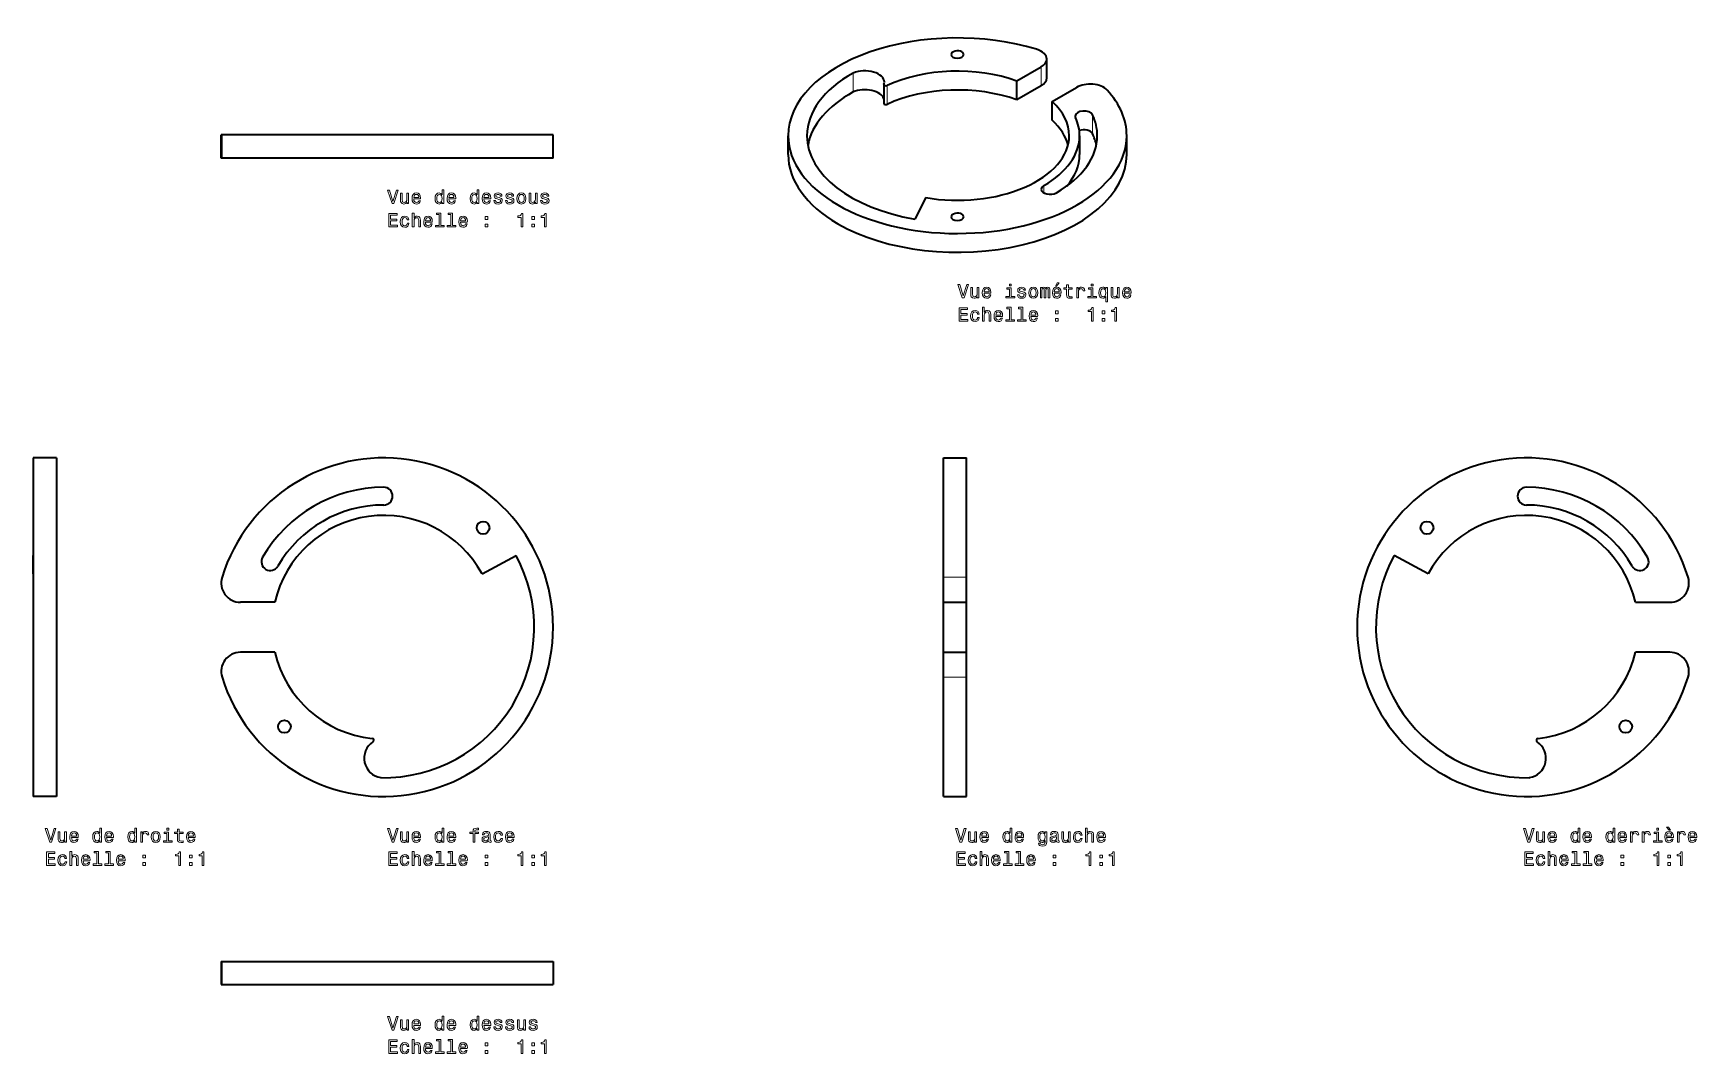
# Model space of a CAD drawing. Extents: x 503 to 935, y 310 to 575.
import ezdxf

# ---------------------------------------------------------------- set-up
doc = ezdxf.new("R2010")
doc.units = 0

msp = doc.modelspace()

# ---------------------------------------------------------------- linework, layer by layer
at = {"color": 7, "lineweight": 35, "ltscale": 0.122473}
for p, q in [((765.96, 563.24), (765.96, 568.14)), ((723.64, 561.5), (723.64, 556.6))]:
    msp.add_line(p, q, dxfattribs=at)
at = {"color": 7, "lineweight": 13, "ltscale": 0.122475}
for p, q in [((715.6, 559.59), (715.6, 564.49)), ((715.66, 559.62), (715.66, 564.52)), ((764.49, 561.2), (764.49, 566.1)), ((724.46, 561.27), (724.46, 556.37)), ((777.86, 548.76), (777.86, 553.66))]:
    msp.add_line(p, q, dxfattribs=at)
at = {"color": 7, "lineweight": 35, "ltscale": 0.182473}
for p, q in [((758.17, 562.45), (764.49, 566.1)), ((764.49, 561.2), (758.17, 557.55))]:
    msp.add_line(p, q, dxfattribs=at)
at = {"color": 7, "lineweight": 35, "ltscale": 0.122475}
for p, q in [((758.17, 557.55), (758.17, 562.45)), ((767.37, 552.24), (767.37, 557.14)), ((698.74, 543.33), (698.74, 548.23)), ((774.5, 548.23), (774.5, 543.33)), ((786.74, 543.33), (786.74, 548.23))]:
    msp.add_line(p, q, dxfattribs=at)
at = {"color": 7, "lineweight": 35, "ltscale": 0.182472}
msp.add_line((767.37, 557.14), (773.69, 560.79), dxfattribs=at)
at = {"color": 7, "lineweight": 35, "ltscale": 0.005557}
for p, q in [((551.59, 548.42), (551.37, 548.42)), ((551.59, 542.42), (551.37, 542.42)), ((551.37, 333.66), (551.59, 333.66)), ((551.37, 327.66), (551.59, 327.66))]:
    msp.add_line(p, q, dxfattribs=at)
at = {"color": 7, "lineweight": 35, "ltscale": 0.15}
for p, q in [((551.37, 542.42), (551.37, 548.42)), ((637.63, 542.42), (637.63, 548.42)), ((508.53, 464.5), (502.53, 464.5)), ((739.13, 464.5), (745.13, 464.5)), ((739.13, 427), (745.13, 427)), ((739.13, 414), (745.13, 414)), ((508.53, 376.5), (502.53, 376.5)), ((739.13, 376.5), (745.13, 376.5)), ((551.37, 333.66), (551.37, 327.66)), ((551.37, 333.66), (551.37, 327.66)), ((637.63, 333.66), (637.63, 327.66))]:
    msp.add_line(p, q, dxfattribs=at)
at = {"color": 7, "lineweight": 35}
for p, q in [((637.63, 548.42), (551.59, 548.42)), ((637.63, 542.42), (551.59, 542.42)), ((502.53, 464.5), (502.53, 420.5)), ((508.53, 464.5), (508.53, 420.5)), ((739.13, 433.47), (739.13, 464.5)), ((745.13, 433.47), (745.13, 464.5)), ((502.53, 420.5), (502.53, 376.5)), ((508.53, 420.5), (508.53, 376.5)), ((739.13, 376.5), (739.13, 407.53)), ((745.13, 376.5), (745.13, 407.53)), ((551.59, 333.66), (637.63, 333.66)), ((551.59, 327.66), (637.63, 327.66)), ((592.9, 327.66), (632.75, 327.66))]:
    msp.add_line(p, q, dxfattribs=at)
at = {"color": 7, "lineweight": 13, "ltscale": 0.15}
for p, q in [((551.59, 542.42), (551.59, 548.42)), ((739.13, 433.47), (745.13, 433.47)), ((739.13, 407.53), (745.13, 407.53)), ((551.59, 333.66), (551.59, 327.66))]:
    msp.add_line(p, q, dxfattribs=at)
at = {"color": 7, "lineweight": 35, "ltscale": 0.056898}
msp.add_line((590.81, 548.42), (588.53, 548.42), dxfattribs=at)
at = {"color": 7, "lineweight": 35, "ltscale": 0.005579}
msp.add_line((591.03, 548.42), (590.81, 548.42), dxfattribs=at)
at = {"color": 7, "lineweight": 35, "ltscale": 0.156323}
msp.add_line((734.49, 532.14), (731.63, 526.58), dxfattribs=at)
at = {"color": 7, "lineweight": 13, "ltscale": 0.046948}
msp.add_line((765.2, 533.38), (765.2, 535.26), dxfattribs=at)
at = {"color": 7, "lineweight": 35, "ltscale": 0.379882}
msp.add_line((739.13, 434.37), (739.13, 449.56), dxfattribs=at)
at = {"color": 7, "lineweight": 35, "ltscale": 0.119887}
msp.add_line((502.53, 434.37), (502.53, 439.16), dxfattribs=at)
at = {"color": 7, "lineweight": 35, "ltscale": 0.25125}
for p, q in [((619.17, 434.37), (628.01, 439.16)), ((865.08, 434.37), (856.25, 439.16))]:
    msp.add_line(p, q, dxfattribs=at)
at = {"color": 7, "lineweight": 35, "ltscale": 0.161859}
for p, q in [((739.13, 427), (739.13, 433.47)), ((745.13, 427), (745.13, 433.47)), ((739.13, 407.53), (739.13, 414)), ((745.13, 407.53), (745.13, 414))]:
    msp.add_line(p, q, dxfattribs=at)
at = {"color": 7, "lineweight": 35, "ltscale": 0.391661}
msp.add_line((739.13, 414), (739.13, 429.67), dxfattribs=at)
at = {"color": 7, "lineweight": 35, "ltscale": 0.223482}
for p, q in [((565.31, 427), (556.37, 427)), ((918.95, 427), (927.89, 427)), ((565.31, 414), (556.37, 414)), ((927.89, 414), (918.95, 414))]:
    msp.add_line(p, q, dxfattribs=at)
at = {"color": 7, "lineweight": 35, "ltscale": 0.325019}
msp.add_line((745.13, 414), (745.13, 427), dxfattribs=at)
at = {"color": 7, "lineweight": 35, "ltscale": 0.000170135}
msp.add_line((502.53, 381.39), (502.53, 381.39), dxfattribs=at)
at = {"color": 7, "lineweight": 13}
for points in [[(596.9, 534.07), (596.02, 531.09), (595.12, 534.07), (594.64, 534.07), (595.77, 530.57), (596.27, 530.57), (597.37, 534.07)], [(600.1, 533.28), (599.65, 533.28), (599.65, 531.71), (599.6, 531.35), (599.46, 531.09), (599.23, 530.93), (598.93, 530.88), (598.7, 530.92), (598.54, 531.04), (598.46, 531.24), (598.44, 531.54), (598.44, 533.28), (597.99, 533.28), (597.99, 531.5), (598.01, 531.14), (598.11, 530.84), (598.4, 530.57), (598.87, 530.47), (599.12, 530.51), (599.34, 530.6), (599.52, 530.75), (599.67, 530.98), (599.67, 530.57), (600.1, 530.57)], [(601.43, 531.79), (603.21, 531.79), (603.21, 532), (603.13, 532.58), (602.91, 533.01), (602.56, 533.28), (602.09, 533.37), (601.63, 533.27), (601.28, 532.99), (601.05, 532.53), (600.97, 531.92), (601.05, 531.3), (601.27, 530.85), (601.62, 530.57), (602.07, 530.47), (602.47, 530.54), (602.79, 530.71), (603.03, 530.98), (603.16, 531.34), (602.73, 531.34), (602.63, 531.14), (602.5, 530.99), (602.13, 530.87), (601.84, 530.93), (601.63, 531.1), (601.48, 531.39), (601.43, 531.78)], [(601.43, 532.17), (601.49, 532.51), (601.63, 532.77), (601.83, 532.93), (602.11, 532.98), (602.37, 532.93), (602.58, 532.77), (602.71, 532.51), (602.75, 532.17)], [(608.78, 530.99), (608.78, 530.57), (609.23, 530.57), (609.23, 534.19), (608.79, 534.19), (608.79, 532.86), (608.45, 533.25), (608.24, 533.34), (608.01, 533.37), (607.58, 533.27), (607.24, 532.99), (607.03, 532.53), (606.95, 531.92), (607.03, 531.31), (607.24, 530.86), (607.58, 530.57), (608.01, 530.47), (608.24, 530.51), (608.45, 530.6)], [(608.08, 532.97), (608.37, 532.9), (608.6, 532.71), (608.73, 532.38), (608.78, 531.92), (608.73, 531.47), (608.6, 531.14), (608.37, 530.94), (608.08, 530.87), (607.8, 530.94), (607.59, 531.14), (607.45, 531.47), (607.41, 531.92), (607.45, 532.37), (607.59, 532.7), (607.8, 532.9)], [(610.54, 531.79), (612.32, 531.79), (612.32, 532), (612.24, 532.58), (612.02, 533.01), (611.67, 533.28), (611.2, 533.37), (610.74, 533.27), (610.39, 532.99), (610.16, 532.53), (610.08, 531.92), (610.15, 531.3), (610.38, 530.85), (610.73, 530.57), (611.18, 530.47), (611.58, 530.54), (611.9, 530.71), (612.14, 530.98), (612.27, 531.34), (611.83, 531.34), (611.74, 531.14), (611.61, 530.99), (611.24, 530.87), (610.95, 530.93), (610.73, 531.1), (610.59, 531.39), (610.54, 531.78)], [(610.54, 532.17), (610.6, 532.51), (610.73, 532.77), (610.94, 532.93), (611.21, 532.98), (611.48, 532.93), (611.69, 532.77), (611.81, 532.51), (611.86, 532.17)], [(617.89, 530.99), (617.89, 530.57), (618.33, 530.57), (618.33, 534.19), (617.9, 534.19), (617.9, 532.86), (617.56, 533.25), (617.35, 533.34), (617.11, 533.37), (616.69, 533.27), (616.35, 532.99), (616.14, 532.53), (616.06, 531.92), (616.14, 531.31), (616.35, 530.86), (616.69, 530.57), (617.11, 530.47), (617.35, 530.51), (617.56, 530.6)], [(617.19, 532.97), (617.48, 532.9), (617.7, 532.71), (617.84, 532.38), (617.89, 531.92), (617.84, 531.47), (617.7, 531.14), (617.48, 530.94), (617.19, 530.87), (616.91, 530.94), (616.7, 531.14), (616.56, 531.47), (616.51, 531.92), (616.56, 532.37), (616.7, 532.7), (616.91, 532.9)], [(619.65, 531.79), (621.43, 531.79), (621.43, 532), (621.35, 532.58), (621.13, 533.01), (620.78, 533.28), (620.31, 533.37), (619.85, 533.27), (619.49, 532.99), (619.27, 532.53), (619.19, 531.92), (619.26, 531.3), (619.49, 530.85), (619.84, 530.57), (620.29, 530.47), (620.68, 530.54), (621.01, 530.71), (621.24, 530.98), (621.38, 531.34), (620.94, 531.34), (620.85, 531.14), (620.72, 530.99), (620.35, 530.87), (620.06, 530.93), (619.84, 531.1), (619.7, 531.39), (619.65, 531.78)], [(619.65, 532.17), (619.71, 532.51), (619.84, 532.77), (620.05, 532.93), (620.32, 532.98), (620.59, 532.93), (620.8, 532.77), (620.92, 532.51), (620.97, 532.17)], [(623.62, 532.15), (623.2, 532.25), (622.88, 532.36), (622.77, 532.6), (622.8, 532.77), (622.91, 532.89), (623.08, 532.96), (623.33, 532.99), (623.56, 532.96), (623.75, 532.87), (623.87, 532.74), (623.92, 532.56), (624.36, 532.56), (624.36, 532.57), (624.28, 532.89), (624.07, 533.15), (623.75, 533.31), (623.33, 533.37), (622.9, 533.31), (622.59, 533.15), (622.39, 532.9), (622.33, 532.59), (622.37, 532.28), (622.52, 532.07), (622.75, 531.92), (623.09, 531.81), (623.58, 531.69), (623.88, 531.57), (623.96, 531.47), (623.99, 531.31), (623.95, 531.13), (623.83, 530.99), (623.63, 530.9), (623.37, 530.87), (623.09, 530.9), (622.89, 531), (622.75, 531.17), (622.7, 531.41), (622.27, 531.41), (622.34, 531.01), (622.55, 530.71), (622.87, 530.54), (623.33, 530.47), (623.8, 530.54), (624.15, 530.71), (624.36, 531), (624.44, 531.36), (624.38, 531.68), (624.22, 531.9), (623.97, 532.04)], [(626.66, 532.15), (626.23, 532.25), (625.91, 532.36), (625.81, 532.6), (625.84, 532.77), (625.94, 532.89), (626.12, 532.96), (626.36, 532.99), (626.6, 532.96), (626.79, 532.87), (626.91, 532.74), (626.96, 532.56), (627.39, 532.56), (627.39, 532.57), (627.32, 532.89), (627.11, 533.15), (626.79, 533.31), (626.36, 533.37), (625.93, 533.31), (625.62, 533.15), (625.43, 532.9), (625.36, 532.59), (625.41, 532.28), (625.55, 532.07), (625.78, 531.92), (626.12, 531.81), (626.62, 531.69), (626.92, 531.57), (627, 531.47), (627.03, 531.31), (626.98, 531.13), (626.86, 530.99), (626.67, 530.9), (626.4, 530.87), (626.13, 530.9), (625.92, 531), (625.79, 531.17), (625.73, 531.41), (625.3, 531.41), (625.37, 531.01), (625.58, 530.71), (625.91, 530.54), (626.36, 530.47), (626.84, 530.54), (627.19, 530.71), (627.4, 531), (627.47, 531.36), (627.42, 531.68), (627.26, 531.9), (627, 532.04)], [(628.24, 531.92), (628.32, 531.3), (628.55, 530.85), (628.92, 530.57), (629.41, 530.47), (629.9, 530.57), (630.27, 530.85), (630.5, 531.3), (630.59, 531.92), (630.5, 532.53), (630.27, 532.99), (629.9, 533.27), (629.41, 533.37), (628.92, 533.27), (628.55, 532.99), (628.32, 532.53)], [(628.69, 531.92), (628.74, 532.38), (628.88, 532.71), (629.11, 532.91), (629.41, 532.98), (629.72, 532.91), (629.94, 532.71), (630.09, 532.38), (630.14, 531.92), (630.09, 531.47), (629.94, 531.13), (629.72, 530.93), (629.41, 530.87), (629.11, 530.93), (628.88, 531.13), (628.74, 531.47)], [(633.49, 533.28), (633.05, 533.28), (633.05, 531.71), (633, 531.35), (632.85, 531.09), (632.63, 530.93), (632.33, 530.88), (632.09, 530.92), (631.94, 531.04), (631.86, 531.24), (631.84, 531.54), (631.84, 533.28), (631.39, 533.28), (631.39, 531.5), (631.41, 531.14), (631.5, 530.84), (631.79, 530.57), (632.26, 530.47), (632.52, 530.51), (632.73, 530.6), (632.92, 530.75), (633.07, 530.98), (633.07, 530.57), (633.49, 530.57)], [(635.77, 532.15), (635.34, 532.25), (635.02, 532.36), (634.92, 532.6), (634.95, 532.77), (635.05, 532.89), (635.22, 532.96), (635.47, 532.99), (635.71, 532.96), (635.89, 532.87), (636.02, 532.74), (636.07, 532.56), (636.5, 532.56), (636.5, 532.57), (636.42, 532.89), (636.22, 533.15), (635.89, 533.31), (635.47, 533.37), (635.04, 533.31), (634.73, 533.15), (634.53, 532.9), (634.47, 532.59), (634.52, 532.28), (634.66, 532.07), (634.89, 531.92), (635.23, 531.81), (635.72, 531.69), (636.03, 531.57), (636.11, 531.47), (636.14, 531.31), (636.09, 531.13), (635.97, 530.99), (635.77, 530.9), (635.51, 530.87), (635.23, 530.9), (635.03, 531), (634.9, 531.17), (634.84, 531.41), (634.41, 531.41), (634.48, 531.01), (634.69, 530.71), (635.02, 530.54), (635.47, 530.47), (635.95, 530.54), (636.29, 530.71), (636.51, 531), (636.58, 531.36), (636.53, 531.68), (636.37, 531.9), (636.11, 532.04)], [(594.96, 524.52), (597.18, 524.52), (597.18, 524.94), (595.42, 524.94), (595.42, 526.13), (596.99, 526.13), (596.99, 526.55), (595.42, 526.55), (595.42, 527.6), (597.14, 527.6), (597.14, 528.02), (594.96, 528.02)], [(601.05, 524.52), (601.49, 524.52), (601.49, 526.08), (601.54, 526.44), (601.68, 526.7), (601.91, 526.87), (602.21, 526.93), (602.45, 526.88), (602.6, 526.74), (602.68, 526.51), (602.71, 526.21), (602.71, 524.52), (603.15, 524.52), (603.15, 526.3), (603.13, 526.66), (603.04, 526.96), (602.74, 527.23), (602.28, 527.33), (602.02, 527.29), (601.81, 527.19), (601.63, 527.04), (601.49, 526.84), (601.49, 528.14), (601.05, 528.14)], [(608, 527.77), (608, 524.89), (607.09, 524.89), (607.09, 524.52), (609.35, 524.52), (609.35, 524.89), (608.44, 524.89), (608.44, 528.14), (607.3, 528.14), (607.3, 527.77)], [(611.04, 527.77), (611.04, 524.89), (610.12, 524.89), (610.12, 524.52), (612.39, 524.52), (612.39, 524.89), (611.48, 524.89), (611.48, 528.14), (610.34, 528.14), (610.34, 527.77)], [(629.32, 524.52), (629.78, 524.52), (629.78, 528.05), (629.44, 528.05), (629.35, 527.74), (629.17, 527.53), (628.89, 527.41), (628.51, 527.37), (628.51, 527.01), (629.32, 527.01)], [(635.4, 524.52), (635.85, 524.52), (635.85, 528.05), (635.51, 528.05), (635.42, 527.74), (635.24, 527.53), (634.96, 527.41), (634.58, 527.37), (634.58, 527.01), (635.4, 527.01)], [(599.73, 526.33), (600.17, 526.33), (600.08, 526.74), (599.87, 527.05), (599.53, 527.25), (599.09, 527.33), (598.61, 527.22), (598.24, 526.94), (598.01, 526.48), (597.92, 525.87), (598, 525.26), (598.23, 524.8), (598.59, 524.52), (599.07, 524.43), (599.51, 524.5), (599.85, 524.71), (600.08, 525.05), (600.18, 525.49), (599.76, 525.49), (599.68, 525.21), (599.54, 525), (599.34, 524.86), (599.09, 524.82), (598.78, 524.89), (598.56, 525.09), (598.42, 525.42), (598.38, 525.88), (598.42, 526.34), (598.56, 526.66), (598.79, 526.87), (599.09, 526.94), (599.35, 526.89), (599.55, 526.78), (599.68, 526.58)], [(604.47, 525.75), (606.25, 525.75), (606.25, 525.95), (606.17, 526.53), (605.95, 526.97), (605.6, 527.23), (605.13, 527.33), (604.67, 527.22), (604.31, 526.94), (604.09, 526.48), (604.01, 525.88), (604.08, 525.26), (604.31, 524.8), (604.66, 524.52), (605.11, 524.43), (605.5, 524.49), (605.83, 524.66), (606.06, 524.93), (606.2, 525.3), (605.76, 525.3), (605.67, 525.1), (605.54, 524.94), (605.17, 524.82), (604.88, 524.88), (604.66, 525.06), (604.52, 525.34), (604.47, 525.73)], [(604.47, 526.12), (604.53, 526.47), (604.66, 526.73), (604.87, 526.88), (605.14, 526.94), (605.41, 526.88), (605.62, 526.73), (605.74, 526.47), (605.79, 526.12)], [(613.58, 525.75), (615.35, 525.75), (615.36, 525.95), (615.28, 526.53), (615.06, 526.97), (614.7, 527.23), (614.23, 527.33), (613.78, 527.22), (613.42, 526.94), (613.2, 526.48), (613.11, 525.88), (613.19, 525.26), (613.42, 524.8), (613.77, 524.52), (614.22, 524.43), (614.61, 524.49), (614.94, 524.66), (615.17, 524.93), (615.31, 525.3), (614.87, 525.3), (614.78, 525.1), (614.65, 524.94), (614.27, 524.82), (613.99, 524.88), (613.77, 525.06), (613.63, 525.34), (613.58, 525.73)], [(613.58, 526.12), (613.63, 526.47), (613.77, 526.73), (613.98, 526.88), (614.25, 526.94), (614.52, 526.88), (614.72, 526.73), (614.85, 526.47), (614.89, 526.12)], [(619.96, 526.48), (620.65, 526.48), (620.65, 527.23), (619.96, 527.23)], [(619.96, 524.52), (620.65, 524.52), (620.65, 525.27), (619.96, 525.27)], [(632.1, 526.48), (632.8, 526.48), (632.8, 527.23), (632.1, 527.23)], [(632.1, 524.52), (632.8, 524.52), (632.8, 525.27), (632.1, 525.27)], [(745.14, 509.57), (744.26, 506.59), (743.36, 509.57), (742.88, 509.57), (744.01, 506.07), (744.51, 506.07), (745.61, 509.57)], [(748.34, 508.78), (747.89, 508.78), (747.89, 507.21), (747.84, 506.85), (747.7, 506.59), (747.47, 506.43), (747.17, 506.38), (746.94, 506.42), (746.78, 506.54), (746.7, 506.74), (746.68, 507.04), (746.68, 508.78), (746.23, 508.78), (746.23, 507), (746.25, 506.64), (746.35, 506.34), (746.64, 506.07), (747.11, 505.97), (747.36, 506.01), (747.58, 506.1), (747.76, 506.26), (747.91, 506.48), (747.91, 506.07), (748.34, 506.07)], [(749.67, 507.29), (751.45, 507.29), (751.45, 507.5), (751.37, 508.08), (751.15, 508.52), (750.8, 508.78), (750.33, 508.87), (749.87, 508.77), (749.52, 508.49), (749.29, 508.03), (749.21, 507.43), (749.29, 506.81), (749.51, 506.35), (749.86, 506.07), (750.31, 505.97), (750.71, 506.04), (751.03, 506.21), (751.27, 506.48), (751.4, 506.85), (750.97, 506.85), (750.87, 506.64), (750.74, 506.49), (750.37, 506.37), (750.08, 506.43), (749.87, 506.6), (749.72, 506.89), (749.67, 507.28)], [(749.67, 507.67), (749.73, 508.02), (749.87, 508.27), (750.07, 508.43), (750.34, 508.48), (750.61, 508.43), (750.82, 508.27), (750.95, 508.02), (750.99, 507.67)], [(756.71, 506.44), (756.71, 508.69), (755.57, 508.69), (755.57, 508.31), (756.27, 508.31), (756.27, 506.44), (755.36, 506.44), (755.36, 506.07), (757.63, 506.07), (757.63, 506.44)], [(756.73, 509.69), (756.26, 509.69), (756.26, 509.19), (756.73, 509.19)], [(759.72, 507.65), (759.29, 507.75), (758.97, 507.86), (758.87, 508.1), (758.9, 508.27), (759, 508.39), (759.18, 508.46), (759.42, 508.49), (759.66, 508.46), (759.85, 508.37), (759.97, 508.24), (760.02, 508.06), (760.45, 508.06), (760.45, 508.07), (760.38, 508.39), (760.17, 508.65), (759.85, 508.81), (759.42, 508.87), (758.99, 508.81), (758.68, 508.65), (758.48, 508.4), (758.42, 508.09), (758.47, 507.78), (758.61, 507.57), (758.84, 507.42), (759.18, 507.31), (759.67, 507.19), (759.98, 507.07), (760.06, 506.97), (760.09, 506.82), (760.04, 506.63), (759.92, 506.49), (759.73, 506.4), (759.46, 506.37), (759.19, 506.4), (758.98, 506.5), (758.85, 506.67), (758.79, 506.91), (758.36, 506.91), (758.43, 506.51), (758.64, 506.22), (758.97, 506.04), (759.42, 505.97), (759.9, 506.04), (760.24, 506.22), (760.46, 506.5), (760.53, 506.87), (760.48, 507.18), (760.32, 507.4), (760.06, 507.54)], [(761.3, 507.42), (761.38, 506.81), (761.61, 506.35), (761.98, 506.07), (762.47, 505.97), (762.96, 506.07), (763.33, 506.35), (763.56, 506.8), (763.65, 507.42), (763.56, 508.04), (763.33, 508.49), (762.96, 508.77), (762.47, 508.87), (761.98, 508.77), (761.61, 508.49), (761.38, 508.04)], [(761.75, 507.43), (761.8, 507.88), (761.94, 508.21), (762.17, 508.41), (762.47, 508.48), (762.78, 508.41), (763, 508.21), (763.14, 507.88), (763.2, 507.43), (763.14, 506.97), (763, 506.63), (762.78, 506.43), (762.47, 506.37), (762.17, 506.43), (761.94, 506.63), (761.8, 506.97)], [(764.29, 506.07), (764.7, 506.07), (764.7, 507.88), (764.72, 508.15), (764.8, 508.35), (764.91, 508.46), (765.07, 508.51), (765.19, 508.47), (765.27, 508.37), (765.31, 508.2), (765.32, 507.97), (765.32, 506.07), (765.71, 506.07), (765.71, 507.88), (765.73, 508.15), (765.81, 508.34), (765.93, 508.46), (766.08, 508.51), (766.2, 508.47), (766.28, 508.37), (766.33, 507.97), (766.33, 506.07), (766.74, 506.07), (766.74, 507.94), (766.72, 508.33), (766.63, 508.63), (766.47, 508.81), (766.21, 508.87), (765.9, 508.77), (765.67, 508.48), (765.48, 508.77), (765.17, 508.87), (764.88, 508.77), (764.68, 508.49), (764.68, 508.78), (764.29, 508.78)], [(767.89, 507.29), (769.67, 507.29), (769.67, 507.5), (769.59, 508.08), (769.37, 508.52), (769.02, 508.78), (768.55, 508.87), (768.09, 508.77), (767.73, 508.49), (767.51, 508.03), (767.43, 507.43), (767.5, 506.81), (767.73, 506.35), (768.08, 506.07), (768.53, 505.97), (768.92, 506.04), (769.25, 506.21), (769.48, 506.48), (769.62, 506.85), (769.18, 506.85), (769.09, 506.64), (768.96, 506.49), (768.59, 506.37), (768.3, 506.43), (768.08, 506.6), (767.94, 506.89), (767.89, 507.28)], [(767.89, 507.67), (767.95, 508.02), (768.08, 508.27), (768.29, 508.43), (768.56, 508.48), (768.83, 508.43), (769.04, 508.27), (769.16, 508.02), (769.21, 507.67)], [(768.2, 509.15), (768.5, 509.15), (769.2, 510), (768.7, 510)], [(771.13, 508.31), (771.13, 506.95), (771.16, 506.51), (771.3, 506.21), (771.59, 506.03), (772.07, 505.97), (772.59, 506), (772.59, 506.38), (772.21, 506.35), (771.86, 506.39), (771.67, 506.52), (771.59, 506.73), (771.58, 507.03), (771.58, 508.31), (772.59, 508.31), (772.59, 508.69), (771.58, 508.69), (771.58, 509.48), (771.13, 509.48), (771.13, 508.69), (770.37, 508.69), (770.37, 508.31)], [(773.74, 506.07), (774.18, 506.07), (774.18, 507.62), (774.23, 507.99), (774.37, 508.26), (774.59, 508.42), (774.89, 508.47), (775.11, 508.44), (775.27, 508.34), (775.37, 508.17), (775.41, 507.94), (775.86, 507.94), (775.8, 508.34), (775.63, 508.64), (775.35, 508.81), (774.98, 508.87), (774.72, 508.83), (774.5, 508.73), (774.3, 508.56), (774.14, 508.33), (774.14, 508.78), (773.74, 508.78)], [(777.97, 506.44), (777.97, 508.69), (776.83, 508.69), (776.83, 508.31), (777.52, 508.31), (777.52, 506.44), (776.62, 506.44), (776.62, 506.07), (778.88, 506.07), (778.88, 506.44)], [(777.98, 509.69), (777.51, 509.69), (777.51, 509.19), (777.98, 509.19)], [(781.31, 508.36), (781.15, 508.59), (780.98, 508.75), (780.77, 508.84), (780.53, 508.87), (780.11, 508.77), (779.77, 508.49), (779.56, 508.04), (779.48, 507.43), (779.56, 506.81), (779.77, 506.36), (780.11, 506.07), (780.53, 505.97), (780.77, 506), (780.97, 506.09), (781.15, 506.25), (781.31, 506.48), (781.31, 505.02), (781.75, 505.02), (781.75, 508.78), (781.31, 508.78)], [(779.93, 507.43), (779.98, 507.87), (780.12, 508.2), (780.33, 508.4), (780.61, 508.47), (780.9, 508.4), (781.12, 508.21), (781.25, 507.88), (781.31, 507.43), (781.25, 506.97), (781.12, 506.64), (780.9, 506.44), (780.61, 506.37), (780.33, 506.44), (780.12, 506.64), (779.98, 506.97)], [(784.77, 508.78), (784.33, 508.78), (784.33, 507.21), (784.28, 506.85), (784.13, 506.59), (783.9, 506.43), (783.61, 506.38), (783.37, 506.42), (783.22, 506.54), (783.13, 506.74), (783.11, 507.04), (783.11, 508.78), (782.67, 508.78), (782.67, 507), (782.68, 506.64), (782.78, 506.34), (783.07, 506.07), (783.54, 505.97), (783.79, 506.01), (784.01, 506.1), (784.2, 506.26), (784.35, 506.48), (784.35, 506.07), (784.77, 506.07)], [(786.11, 507.29), (787.88, 507.29), (787.89, 507.5), (787.81, 508.08), (787.58, 508.52), (787.23, 508.78), (786.76, 508.87), (786.3, 508.77), (785.95, 508.49), (785.72, 508.03), (785.64, 507.43), (785.72, 506.81), (785.95, 506.35), (786.29, 506.07), (786.75, 505.97), (787.14, 506.04), (787.46, 506.21), (787.7, 506.48), (787.84, 506.85), (787.4, 506.85), (787.31, 506.64), (787.18, 506.49), (786.8, 506.37), (786.52, 506.43), (786.3, 506.6), (786.16, 506.89), (786.11, 507.28)], [(786.11, 507.67), (786.16, 508.02), (786.3, 508.27), (786.5, 508.43), (786.78, 508.48), (787.04, 508.43), (787.25, 508.27), (787.38, 508.02), (787.42, 507.67)], [(743.2, 500.02), (745.42, 500.02), (745.42, 500.45), (743.66, 500.45), (743.66, 501.63), (745.23, 501.63), (745.23, 502.05), (743.66, 502.05), (743.66, 503.1), (745.38, 503.1), (745.38, 503.52), (743.2, 503.52)], [(747.97, 501.83), (748.41, 501.83), (748.32, 502.24), (748.11, 502.55), (747.77, 502.75), (747.33, 502.83), (746.84, 502.73), (746.48, 502.44), (746.24, 501.98), (746.16, 501.37), (746.24, 500.76), (746.47, 500.3), (746.82, 500.02), (747.31, 499.93), (747.75, 500), (748.09, 500.21), (748.32, 500.55), (748.42, 500.99), (747.99, 500.99), (747.92, 500.71), (747.78, 500.5), (747.58, 500.37), (747.33, 500.32), (747.02, 500.39), (746.8, 500.59), (746.66, 500.92), (746.62, 501.38), (746.66, 501.84), (746.8, 502.17), (747.03, 502.37), (747.33, 502.44), (747.59, 502.39), (747.79, 502.28), (747.92, 502.08)], [(749.29, 500.02), (749.73, 500.02), (749.73, 501.59), (749.78, 501.94), (749.92, 502.21), (750.15, 502.37), (750.45, 502.43), (750.69, 502.38), (750.84, 502.24), (750.92, 502.01), (750.95, 501.71), (750.95, 500.02), (751.39, 500.02), (751.39, 501.8), (751.37, 502.16), (751.28, 502.46), (750.98, 502.73), (750.52, 502.83), (750.26, 502.79), (750.05, 502.7), (749.87, 502.54), (749.73, 502.34), (749.73, 503.64), (749.29, 503.64)], [(752.71, 501.25), (754.49, 501.25), (754.49, 501.45), (754.41, 502.03), (754.19, 502.47), (753.83, 502.73), (753.37, 502.83), (752.91, 502.73), (752.55, 502.44), (752.33, 501.98), (752.25, 501.38), (752.32, 500.76), (752.55, 500.3), (752.9, 500.02), (753.35, 499.93), (753.74, 499.99), (754.07, 500.16), (754.3, 500.44), (754.44, 500.8), (754, 500.8), (753.91, 500.6), (753.78, 500.45), (753.41, 500.32), (753.12, 500.38), (752.9, 500.56), (752.76, 500.84), (752.71, 501.23)], [(752.71, 501.62), (752.77, 501.97), (752.9, 502.23), (753.11, 502.38), (753.38, 502.44), (753.65, 502.38), (753.86, 502.23), (753.98, 501.97), (754.03, 501.62)], [(756.24, 503.27), (756.24, 500.4), (755.33, 500.4), (755.33, 500.02), (757.59, 500.02), (757.59, 500.4), (756.68, 500.4), (756.68, 503.64), (755.54, 503.64), (755.54, 503.27)], [(759.28, 503.27), (759.28, 500.4), (758.36, 500.4), (758.36, 500.02), (760.63, 500.02), (760.63, 500.4), (759.72, 500.4), (759.72, 503.64), (758.58, 503.64), (758.58, 503.27)], [(761.82, 501.25), (763.59, 501.25), (763.6, 501.45), (763.52, 502.03), (763.3, 502.47), (762.94, 502.73), (762.47, 502.83), (762.02, 502.73), (761.66, 502.44), (761.44, 501.98), (761.35, 501.38), (761.43, 500.76), (761.66, 500.3), (762, 500.02), (762.46, 499.93), (762.85, 499.99), (763.17, 500.16), (763.41, 500.44), (763.55, 500.8), (763.11, 500.8), (763.02, 500.6), (762.89, 500.45), (762.51, 500.32), (762.23, 500.38), (762.01, 500.56), (761.87, 500.84), (761.82, 501.23)], [(761.82, 501.62), (761.87, 501.97), (762.01, 502.23), (762.22, 502.38), (762.49, 502.44), (762.76, 502.38), (762.96, 502.23), (763.09, 501.97), (763.13, 501.62)], [(768.2, 501.98), (768.89, 501.98), (768.89, 502.73), (768.2, 502.73)], [(777.56, 500.02), (778.02, 500.02), (778.02, 503.55), (777.68, 503.55), (777.59, 503.24), (777.41, 503.03), (777.13, 502.91), (776.75, 502.87), (776.75, 502.51), (777.56, 502.51)], [(780.34, 501.98), (781.04, 501.98), (781.04, 502.73), (780.34, 502.73)], [(783.64, 500.02), (784.09, 500.02), (784.09, 503.55), (783.75, 503.55), (783.66, 503.24), (783.48, 503.03), (783.2, 502.91), (782.82, 502.87), (782.82, 502.51), (783.64, 502.51)], [(768.2, 500.02), (768.89, 500.02), (768.89, 500.77), (768.2, 500.77)], [(780.34, 500.02), (781.04, 500.02), (781.04, 500.77), (780.34, 500.77)], [(507.92, 368.15), (507.05, 365.17), (506.14, 368.15), (505.66, 368.15), (506.79, 364.64), (507.3, 364.64), (508.4, 368.15)], [(519.81, 365.06), (519.81, 364.64), (520.25, 364.64), (520.25, 368.26), (519.81, 368.26), (519.81, 366.94), (519.48, 367.32), (519.27, 367.41), (519.03, 367.45), (518.6, 367.35), (518.27, 367.06), (518.05, 366.61), (517.98, 366), (518.05, 365.39), (518.27, 364.93), (518.6, 364.64), (519.03, 364.55), (519.27, 364.58), (519.48, 364.67)], [(528.92, 365.06), (528.92, 364.64), (529.36, 364.64), (529.36, 368.26), (528.92, 368.26), (528.92, 366.94), (528.58, 367.32), (528.38, 367.41), (528.14, 367.45), (527.71, 367.35), (527.38, 367.06), (527.16, 366.61), (527.09, 366), (527.16, 365.39), (527.38, 364.93), (527.71, 364.64), (528.14, 364.55), (528.38, 364.58), (528.59, 364.67)], [(537.73, 368.26), (537.26, 368.26), (537.26, 367.76), (537.73, 367.76)], [(539.99, 366.88), (539.99, 365.53), (540.02, 365.09), (540.16, 364.78), (540.45, 364.61), (540.93, 364.55), (541.45, 364.57), (541.45, 364.96), (541.07, 364.93), (540.72, 364.97), (540.53, 365.09), (540.45, 365.3), (540.44, 365.6), (540.44, 366.88), (541.45, 366.88), (541.45, 367.26), (540.44, 367.26), (540.44, 368.05), (539.99, 368.05), (539.99, 367.26), (539.23, 367.26), (539.23, 366.88)], [(596.9, 368.15), (596.02, 365.17), (595.12, 368.15), (594.64, 368.15), (595.77, 364.64), (596.27, 364.64), (597.37, 368.15)], [(608.78, 365.06), (608.78, 364.64), (609.23, 364.64), (609.23, 368.26), (608.79, 368.26), (608.79, 366.94), (608.45, 367.32), (608.24, 367.41), (608.01, 367.45), (607.58, 367.35), (607.24, 367.06), (607.03, 366.61), (606.95, 366), (607.03, 365.39), (607.24, 364.93), (607.58, 364.64), (608.01, 364.55), (608.24, 364.58), (608.45, 364.67)], [(616.84, 366.88), (616.84, 364.64), (617.29, 364.64), (617.29, 366.88), (618.29, 366.88), (618.29, 367.26), (617.29, 367.26), (617.29, 367.43), (617.32, 367.63), (617.44, 367.77), (617.63, 367.85), (617.92, 367.88), (618.29, 367.86), (618.29, 368.24), (617.81, 368.26), (617.38, 368.22), (617.08, 368.08), (616.9, 367.85), (616.84, 367.51), (616.84, 367.26), (616.03, 367.26), (616.03, 366.88)], [(744.52, 368.15), (743.64, 365.17), (742.74, 368.15), (742.26, 368.15), (743.39, 364.64), (743.9, 364.64), (745, 368.15)], [(756.41, 365.06), (756.41, 364.64), (756.85, 364.64), (756.85, 368.26), (756.41, 368.26), (756.41, 366.94), (756.08, 367.32), (755.87, 367.41), (755.63, 367.45), (755.2, 367.35), (754.87, 367.06), (754.65, 366.61), (754.58, 366), (754.65, 365.39), (754.87, 364.93), (755.2, 364.64), (755.63, 364.55), (755.87, 364.58), (756.08, 364.67)], [(776, 364.64), (776.44, 364.64), (776.44, 366.21), (776.49, 366.56), (776.63, 366.83), (776.86, 366.99), (777.16, 367.05), (777.4, 367), (777.56, 366.86), (777.63, 366.64), (777.66, 366.33), (777.66, 364.64), (778.1, 364.64), (778.1, 366.42), (778.08, 366.78), (777.99, 367.08), (777.69, 367.35), (777.23, 367.45), (776.98, 367.41), (776.76, 367.32), (776.58, 367.16), (776.44, 366.96), (776.44, 368.26), (776, 368.26)], [(892.15, 368.15), (891.27, 365.17), (890.37, 368.15), (889.89, 368.15), (891.02, 364.64), (891.52, 364.64), (892.63, 368.15)], [(904.04, 365.06), (904.04, 364.64), (904.48, 364.64), (904.48, 368.26), (904.04, 368.26), (904.04, 366.94), (903.7, 367.32), (903.5, 367.41), (903.26, 367.45), (902.83, 367.35), (902.5, 367.06), (902.28, 366.61), (902.21, 366), (902.28, 365.39), (902.5, 364.93), (902.83, 364.64), (903.26, 364.55), (903.5, 364.58), (903.71, 364.67)], [(913.14, 365.06), (913.14, 364.64), (913.59, 364.64), (913.59, 368.26), (913.15, 368.26), (913.15, 366.94), (912.81, 367.32), (912.6, 367.41), (912.37, 367.45), (911.94, 367.35), (911.61, 367.06), (911.39, 366.61), (911.31, 366), (911.39, 365.39), (911.61, 364.93), (911.94, 364.64), (912.37, 364.55), (912.6, 364.58), (912.82, 364.67)], [(925, 368.26), (924.53, 368.26), (924.53, 367.76), (925, 367.76)], [(928.06, 367.72), (927.56, 368.58), (927.06, 368.58), (927.76, 367.72)], [(511.13, 367.35), (510.68, 367.35), (510.68, 365.79), (510.63, 365.43), (510.48, 365.16), (510.26, 365), (509.96, 364.95), (509.72, 364.99), (509.57, 365.11), (509.49, 365.32), (509.47, 365.61), (509.47, 367.35), (509.02, 367.35), (509.02, 365.57), (509.04, 365.21), (509.13, 364.92), (509.43, 364.64), (509.89, 364.55), (510.15, 364.58), (510.36, 364.67), (510.55, 364.83), (510.7, 365.06), (510.7, 364.64), (511.13, 364.64)], [(512.46, 365.87), (514.24, 365.87), (514.24, 366.08), (514.16, 366.66), (513.94, 367.09), (513.59, 367.35), (513.12, 367.45), (512.66, 367.35), (512.31, 367.06), (512.08, 366.61), (512, 366), (512.07, 365.38), (512.3, 364.93), (512.65, 364.64), (513.1, 364.55), (513.5, 364.61), (513.82, 364.78), (514.06, 365.06), (514.19, 365.42), (513.75, 365.42), (513.66, 365.22), (513.53, 365.07), (513.16, 364.95), (512.87, 365), (512.65, 365.18), (512.51, 365.47), (512.46, 365.85)], [(512.46, 366.24), (512.52, 366.59), (512.65, 366.85), (512.86, 367), (513.13, 367.06), (513.4, 367), (513.61, 366.85), (513.73, 366.59), (513.78, 366.24)], [(519.11, 367.05), (519.4, 366.98), (519.62, 366.78), (519.75, 366.45), (519.8, 366), (519.75, 365.54), (519.62, 365.21), (519.4, 365.01), (519.11, 364.95), (518.83, 365.01), (518.62, 365.21), (518.48, 365.55), (518.43, 366), (518.48, 366.45), (518.62, 366.78), (518.83, 366.98)], [(521.57, 365.87), (523.34, 365.87), (523.35, 366.08), (523.27, 366.66), (523.05, 367.09), (522.69, 367.35), (522.23, 367.45), (521.77, 367.35), (521.41, 367.06), (521.19, 366.61), (521.11, 366), (521.18, 365.38), (521.41, 364.93), (521.76, 364.64), (522.21, 364.55), (522.6, 364.61), (522.93, 364.78), (523.16, 365.06), (523.3, 365.42), (522.86, 365.42), (522.77, 365.22), (522.64, 365.07), (522.27, 364.95), (521.98, 365), (521.76, 365.18), (521.62, 365.47), (521.57, 365.85)], [(521.57, 366.24), (521.62, 366.59), (521.76, 366.85), (521.97, 367), (522.24, 367.06), (522.51, 367), (522.71, 366.85), (522.84, 366.59), (522.89, 366.24)], [(528.22, 367.05), (528.51, 366.98), (528.73, 366.78), (528.86, 366.45), (528.91, 366), (528.86, 365.54), (528.73, 365.21), (528.51, 365.01), (528.22, 364.95), (527.94, 365.01), (527.73, 365.21), (527.59, 365.55), (527.54, 366), (527.59, 366.45), (527.73, 366.78), (527.94, 366.98)], [(530.46, 364.64), (530.9, 364.64), (530.9, 366.19), (530.94, 366.56), (531.08, 366.83), (531.3, 366.99), (531.6, 367.05), (531.82, 367.01), (531.99, 366.91), (532.09, 366.74), (532.12, 366.51), (532.57, 366.51), (532.51, 366.92), (532.35, 367.21), (532.07, 367.39), (531.69, 367.45), (531.43, 367.41), (531.21, 367.31), (531.02, 367.13), (530.86, 366.9), (530.86, 367.35), (530.46, 367.35)], [(533.19, 365.99), (533.27, 365.38), (533.51, 364.93), (533.88, 364.64), (534.37, 364.55), (534.86, 364.64), (535.23, 364.92), (535.46, 365.37), (535.54, 365.99), (535.46, 366.61), (535.23, 367.07), (534.86, 367.35), (534.37, 367.45), (533.88, 367.35), (533.51, 367.06), (533.27, 366.61)], [(533.65, 366), (533.69, 366.45), (533.83, 366.78), (534.06, 366.98), (534.37, 367.05), (534.67, 366.98), (534.9, 366.79), (535.04, 366.45), (535.09, 366), (535.04, 365.54), (534.9, 365.21), (534.67, 365.01), (534.37, 364.94), (534.06, 365.01), (533.83, 365.21), (533.69, 365.54)], [(537.72, 365.02), (537.72, 367.26), (536.58, 367.26), (536.58, 366.88), (537.27, 366.88), (537.27, 365.02), (536.37, 365.02), (536.37, 364.64), (538.64, 364.64), (538.64, 365.02)], [(542.82, 365.87), (544.6, 365.87), (544.6, 366.08), (544.52, 366.66), (544.3, 367.09), (543.95, 367.35), (543.48, 367.45), (543.02, 367.35), (542.67, 367.06), (542.44, 366.61), (542.36, 366), (542.43, 365.38), (542.66, 364.93), (543.01, 364.64), (543.46, 364.55), (543.86, 364.61), (544.18, 364.78), (544.42, 365.06), (544.55, 365.42), (544.11, 365.42), (544.02, 365.22), (543.89, 365.07), (543.52, 364.95), (543.23, 365), (543.01, 365.18), (542.87, 365.47), (542.82, 365.85)], [(542.82, 366.24), (542.88, 366.59), (543.01, 366.85), (543.22, 367), (543.49, 367.06), (543.76, 367), (543.97, 366.85), (544.09, 366.59), (544.14, 366.24)], [(600.1, 367.35), (599.65, 367.35), (599.65, 365.79), (599.6, 365.43), (599.46, 365.16), (599.23, 365), (598.93, 364.95), (598.7, 364.99), (598.54, 365.11), (598.46, 365.32), (598.44, 365.61), (598.44, 367.35), (597.99, 367.35), (597.99, 365.57), (598.01, 365.21), (598.11, 364.92), (598.4, 364.64), (598.87, 364.55), (599.12, 364.58), (599.34, 364.67), (599.52, 364.83), (599.67, 365.06), (599.67, 364.64), (600.1, 364.64)], [(601.43, 365.87), (603.21, 365.87), (603.21, 366.08), (603.13, 366.66), (602.91, 367.09), (602.56, 367.35), (602.09, 367.45), (601.63, 367.35), (601.28, 367.06), (601.05, 366.61), (600.97, 366), (601.05, 365.38), (601.27, 364.93), (601.62, 364.64), (602.07, 364.55), (602.47, 364.61), (602.79, 364.78), (603.03, 365.06), (603.16, 365.42), (602.73, 365.42), (602.63, 365.22), (602.5, 365.07), (602.13, 364.95), (601.84, 365), (601.63, 365.18), (601.48, 365.47), (601.43, 365.85)], [(601.43, 366.24), (601.49, 366.59), (601.63, 366.85), (601.83, 367), (602.11, 367.06), (602.37, 367), (602.58, 366.85), (602.71, 366.59), (602.75, 366.24)], [(608.08, 367.05), (608.37, 366.98), (608.6, 366.78), (608.73, 366.45), (608.78, 366), (608.73, 365.54), (608.6, 365.21), (608.37, 365.01), (608.08, 364.95), (607.8, 365.01), (607.59, 365.21), (607.45, 365.55), (607.41, 366), (607.45, 366.45), (607.59, 366.78), (607.8, 366.98)], [(610.54, 365.87), (612.32, 365.87), (612.32, 366.08), (612.24, 366.66), (612.02, 367.09), (611.67, 367.35), (611.2, 367.45), (610.74, 367.35), (610.39, 367.06), (610.16, 366.61), (610.08, 366), (610.15, 365.38), (610.38, 364.93), (610.73, 364.64), (611.18, 364.55), (611.58, 364.61), (611.9, 364.78), (612.14, 365.06), (612.27, 365.42), (611.83, 365.42), (611.74, 365.22), (611.61, 365.07), (611.24, 364.95), (610.95, 365), (610.73, 365.18), (610.59, 365.47), (610.54, 365.85)], [(610.54, 366.24), (610.6, 366.59), (610.73, 366.85), (610.94, 367), (611.21, 367.06), (611.48, 367), (611.69, 366.85), (611.81, 366.59), (611.86, 366.24)], [(620.87, 365), (620.87, 364.98), (620.9, 364.81), (620.97, 364.69), (621.29, 364.59), (621.54, 364.63), (621.54, 364.98), (621.43, 364.96), (621.29, 365.03), (621.26, 365.23), (621.26, 366.63), (621.2, 366.99), (621.03, 367.24), (620.72, 367.39), (620.29, 367.45), (619.86, 367.39), (619.55, 367.22), (619.35, 366.95), (619.29, 366.6), (619.29, 366.56), (619.69, 366.56), (619.72, 366.78), (619.83, 366.93), (620.01, 367.02), (620.27, 367.05), (620.52, 367.03), (620.69, 366.95), (620.8, 366.82), (620.84, 366.64), (620.82, 366.43), (620.73, 366.32), (620.53, 366.27), (620.15, 366.23), (619.72, 366.14), (619.41, 365.98), (619.23, 365.73), (619.18, 365.35), (619.23, 365.02), (619.38, 364.77), (619.64, 364.62), (619.98, 364.56), (620.45, 364.67)], [(620.82, 365.59), (620.76, 365.33), (620.6, 365.13), (620.36, 365), (620.06, 364.95), (619.87, 364.98), (619.73, 365.06), (619.65, 365.2), (619.62, 365.39), (619.64, 365.57), (619.72, 365.7), (620.04, 365.84), (620.45, 365.9), (620.82, 366.02)], [(624.02, 366.45), (624.46, 366.45), (624.37, 366.86), (624.15, 367.18), (623.82, 367.37), (623.38, 367.45), (622.89, 367.35), (622.53, 367.06), (622.29, 366.61), (622.21, 365.99), (622.29, 365.38), (622.52, 364.93), (622.87, 364.64), (623.36, 364.55), (623.8, 364.62), (624.13, 364.84), (624.37, 365.17), (624.47, 365.61), (624.04, 365.61), (623.97, 365.33), (623.83, 365.12), (623.62, 364.99), (623.38, 364.95), (623.07, 365.01), (622.85, 365.21), (622.71, 365.54), (622.67, 366.01), (622.71, 366.46), (622.85, 366.79), (623.08, 366.99), (623.38, 367.06), (623.64, 367.01), (623.84, 366.9), (623.97, 366.71)], [(625.72, 365.87), (627.5, 365.87), (627.5, 366.08), (627.42, 366.66), (627.2, 367.09), (626.85, 367.35), (626.38, 367.45), (625.92, 367.35), (625.57, 367.06), (625.34, 366.61), (625.26, 366), (625.33, 365.38), (625.56, 364.93), (625.91, 364.64), (626.36, 364.55), (626.76, 364.61), (627.08, 364.78), (627.32, 365.06), (627.45, 365.42), (627.01, 365.42), (626.92, 365.22), (626.79, 365.07), (626.42, 364.95), (626.13, 365), (625.91, 365.18), (625.77, 365.47), (625.72, 365.85)], [(625.72, 366.24), (625.78, 366.59), (625.91, 366.85), (626.12, 367), (626.39, 367.06), (626.66, 367), (626.87, 366.85), (626.99, 366.59), (627.04, 366.24)], [(747.72, 367.35), (747.28, 367.35), (747.28, 365.79), (747.23, 365.43), (747.08, 365.16), (746.86, 365), (746.56, 364.95), (746.32, 364.99), (746.17, 365.11), (746.09, 365.32), (746.07, 365.61), (746.07, 367.35), (745.62, 367.35), (745.62, 365.57), (745.64, 365.21), (745.73, 364.92), (746.03, 364.64), (746.49, 364.55), (746.75, 364.58), (746.96, 364.67), (747.15, 364.83), (747.3, 365.06), (747.3, 364.64), (747.72, 364.64)], [(749.06, 365.87), (750.84, 365.87), (750.84, 366.08), (750.76, 366.66), (750.54, 367.09), (750.19, 367.35), (749.72, 367.45), (749.26, 367.35), (748.9, 367.06), (748.68, 366.61), (748.6, 366), (748.67, 365.38), (748.9, 364.93), (749.25, 364.64), (749.7, 364.55), (750.1, 364.61), (750.42, 364.78), (750.65, 365.06), (750.79, 365.42), (750.35, 365.42), (750.26, 365.22), (750.13, 365.07), (749.76, 364.95), (749.47, 365), (749.25, 365.18), (749.11, 365.47), (749.06, 365.85)], [(749.06, 366.24), (749.12, 366.59), (749.25, 366.85), (749.46, 367), (749.73, 367.06), (750, 367), (750.21, 366.85), (750.33, 366.59), (750.38, 366.24)], [(755.71, 367.05), (756, 366.98), (756.22, 366.78), (756.35, 366.45), (756.4, 366), (756.35, 365.54), (756.22, 365.21), (756, 365.01), (755.71, 364.95), (755.43, 365.01), (755.22, 365.21), (755.08, 365.55), (755.03, 366), (755.08, 366.45), (755.22, 366.78), (755.43, 366.98)], [(758.17, 365.87), (759.94, 365.87), (759.95, 366.08), (759.87, 366.66), (759.65, 367.09), (759.29, 367.35), (758.82, 367.45), (758.37, 367.35), (758.01, 367.06), (757.79, 366.61), (757.71, 366), (757.78, 365.38), (758.01, 364.93), (758.36, 364.64), (758.81, 364.55), (759.2, 364.61), (759.53, 364.78), (759.76, 365.06), (759.9, 365.42), (759.46, 365.42), (759.37, 365.22), (759.24, 365.07), (758.87, 364.95), (758.58, 365), (758.36, 365.18), (758.22, 365.47), (758.17, 365.85)], [(758.17, 366.24), (758.22, 366.59), (758.36, 366.85), (758.57, 367), (758.84, 367.06), (759.11, 367), (759.31, 366.85), (759.44, 366.59), (759.49, 366.24)], [(765.96, 364.76), (765.96, 367.35), (765.54, 367.35), (765.54, 366.91), (765.19, 367.31), (764.98, 367.41), (764.74, 367.45), (764.31, 367.35), (763.98, 367.06), (763.76, 366.61), (763.69, 366), (763.76, 365.38), (763.98, 364.93), (764.31, 364.64), (764.74, 364.55), (764.98, 364.58), (765.18, 364.67), (765.54, 365.06), (765.54, 364.67), (765.5, 364.37), (765.39, 364.15), (765.17, 364.03), (764.86, 363.98), (764.58, 364.01), (764.38, 364.09), (764.27, 364.22), (764.23, 364.4), (763.8, 364.4), (763.8, 364.38), (763.87, 364.05), (764.07, 363.81), (764.39, 363.65), (764.83, 363.6), (765.36, 363.68), (765.7, 363.89), (765.9, 364.26)], [(764.15, 366), (764.19, 366.45), (764.33, 366.78), (764.54, 366.98), (764.82, 367.05), (765.12, 366.98), (765.34, 366.78), (765.48, 366.45), (765.53, 366), (765.48, 365.54), (765.34, 365.21), (765.12, 365.01), (764.82, 364.95), (764.54, 365.01), (764.33, 365.21), (764.19, 365.55)], [(768.5, 365), (768.5, 364.98), (768.52, 364.81), (768.6, 364.69), (768.92, 364.59), (769.16, 364.63), (769.16, 364.98), (769.06, 364.96), (768.92, 365.03), (768.89, 365.23), (768.89, 366.63), (768.83, 366.99), (768.65, 367.24), (768.35, 367.39), (767.91, 367.45), (767.49, 367.39), (767.18, 367.22), (766.98, 366.95), (766.91, 366.6), (766.91, 366.56), (767.31, 366.56), (767.35, 366.78), (767.46, 366.93), (767.64, 367.02), (767.9, 367.05), (768.14, 367.03), (768.32, 366.95), (768.43, 366.82), (768.46, 366.64), (768.44, 366.43), (768.36, 366.32), (768.16, 366.27), (767.78, 366.23), (767.35, 366.14), (767.04, 365.98), (766.86, 365.73), (766.8, 365.35), (766.85, 365.02), (767.01, 364.77), (767.26, 364.62), (767.61, 364.56), (768.08, 364.67)], [(768.45, 365.59), (768.39, 365.33), (768.23, 365.13), (767.98, 365), (767.69, 364.95), (767.49, 364.98), (767.36, 365.06), (767.27, 365.2), (767.25, 365.39), (767.27, 365.57), (767.35, 365.7), (767.67, 365.84), (768.08, 365.9), (768.45, 366.02)], [(772.01, 367.35), (771.57, 367.35), (771.57, 365.79), (771.52, 365.43), (771.37, 365.16), (771.15, 365), (770.85, 364.95), (770.61, 364.99), (770.46, 365.11), (770.37, 365.32), (770.35, 365.61), (770.35, 367.35), (769.91, 367.35), (769.91, 365.57), (769.92, 365.21), (770.02, 364.92), (770.31, 364.64), (770.78, 364.55), (771.03, 364.58), (771.25, 364.67), (771.44, 364.83), (771.59, 365.06), (771.59, 364.64), (772.01, 364.64)], [(774.69, 366.45), (775.12, 366.45), (775.03, 366.86), (774.82, 367.18), (774.48, 367.37), (774.04, 367.45), (773.56, 367.35), (773.19, 367.06), (772.96, 366.61), (772.88, 365.99), (772.95, 365.38), (773.18, 364.93), (773.54, 364.64), (774.03, 364.55), (774.46, 364.62), (774.8, 364.84), (775.03, 365.17), (775.13, 365.61), (774.71, 365.61), (774.63, 365.33), (774.49, 365.12), (774.29, 364.99), (774.04, 364.95), (773.73, 365.01), (773.51, 365.21), (773.37, 365.54), (773.33, 366.01), (773.37, 366.46), (773.52, 366.79), (773.74, 366.99), (774.04, 367.06), (774.3, 367.01), (774.5, 366.9), (774.63, 366.71)], [(779.42, 365.87), (781.2, 365.87), (781.2, 366.08), (781.12, 366.66), (780.9, 367.09), (780.55, 367.35), (780.08, 367.45), (779.62, 367.35), (779.27, 367.06), (779.04, 366.61), (778.96, 366), (779.03, 365.38), (779.26, 364.93), (779.61, 364.64), (780.06, 364.55), (780.46, 364.61), (780.78, 364.78), (781.02, 365.06), (781.15, 365.42), (780.71, 365.42), (780.62, 365.22), (780.49, 365.07), (780.12, 364.95), (779.83, 365), (779.61, 365.18), (779.47, 365.47), (779.42, 365.85)], [(779.42, 366.24), (779.48, 366.59), (779.61, 366.85), (779.82, 367), (780.09, 367.06), (780.36, 367), (780.57, 366.85), (780.69, 366.59), (780.74, 366.24)], [(895.35, 367.35), (894.91, 367.35), (894.91, 365.79), (894.86, 365.43), (894.71, 365.16), (894.48, 365), (894.19, 364.95), (893.95, 364.99), (893.8, 365.11), (893.71, 365.32), (893.69, 365.61), (893.69, 367.35), (893.25, 367.35), (893.25, 365.57), (893.26, 365.21), (893.36, 364.92), (893.65, 364.64), (894.12, 364.55), (894.37, 364.58), (894.59, 364.67), (894.78, 364.83), (894.93, 365.06), (894.93, 364.64), (895.35, 364.64)], [(896.69, 365.87), (898.46, 365.87), (898.47, 366.08), (898.39, 366.66), (898.17, 367.09), (897.81, 367.35), (897.34, 367.45), (896.88, 367.35), (896.53, 367.06), (896.3, 366.61), (896.22, 366), (896.3, 365.38), (896.53, 364.93), (896.87, 364.64), (897.33, 364.55), (897.72, 364.61), (898.04, 364.78), (898.28, 365.06), (898.42, 365.42), (897.98, 365.42), (897.89, 365.22), (897.76, 365.07), (897.38, 364.95), (897.1, 365), (896.88, 365.18), (896.74, 365.47), (896.69, 365.85)], [(896.69, 366.24), (896.74, 366.59), (896.88, 366.85), (897.09, 367), (897.36, 367.06), (897.63, 367), (897.83, 366.85), (897.96, 366.59), (898, 366.24)], [(903.33, 367.05), (903.63, 366.98), (903.85, 366.78), (903.98, 366.45), (904.03, 366), (903.98, 365.54), (903.85, 365.21), (903.63, 365.01), (903.33, 364.95), (903.06, 365.01), (902.85, 365.21), (902.7, 365.55), (902.66, 366), (902.7, 366.45), (902.85, 366.78), (903.06, 366.98)], [(905.8, 365.87), (907.57, 365.87), (907.58, 366.08), (907.5, 366.66), (907.27, 367.09), (906.92, 367.35), (906.45, 367.45), (905.99, 367.35), (905.64, 367.06), (905.41, 366.61), (905.33, 366), (905.41, 365.38), (905.63, 364.93), (905.98, 364.64), (906.44, 364.55), (906.83, 364.61), (907.15, 364.78), (907.39, 365.06), (907.53, 365.42), (907.09, 365.42), (907, 365.22), (906.87, 365.07), (906.49, 364.95), (906.2, 365), (905.99, 365.18), (905.85, 365.47), (905.8, 365.85)], [(905.8, 366.24), (905.85, 366.59), (905.99, 366.85), (906.19, 367), (906.47, 367.06), (906.73, 367), (906.94, 366.85), (907.07, 366.59), (907.11, 366.24)], [(912.44, 367.05), (912.74, 366.98), (912.96, 366.78), (913.09, 366.45), (913.14, 366), (913.09, 365.54), (912.96, 365.21), (912.74, 365.01), (912.44, 364.95), (912.17, 365.01), (911.95, 365.21), (911.81, 365.55), (911.77, 366), (911.81, 366.45), (911.95, 366.78), (912.17, 366.98)], [(914.9, 365.87), (916.68, 365.87), (916.68, 366.08), (916.6, 366.66), (916.38, 367.09), (916.03, 367.35), (915.56, 367.45), (915.1, 367.35), (914.75, 367.06), (914.52, 366.61), (914.44, 366), (914.52, 365.38), (914.74, 364.93), (915.09, 364.64), (915.54, 364.55), (915.94, 364.61), (916.26, 364.78), (916.5, 365.06), (916.63, 365.42), (916.2, 365.42), (916.1, 365.22), (915.97, 365.07), (915.6, 364.95), (915.31, 365), (915.1, 365.18), (914.95, 365.47), (914.9, 365.85)], [(914.9, 366.24), (914.96, 366.59), (915.1, 366.85), (915.3, 367), (915.57, 367.06), (915.84, 367), (916.05, 366.85), (916.17, 366.59), (916.22, 366.24)], [(917.72, 364.64), (918.16, 364.64), (918.16, 366.19), (918.21, 366.56), (918.34, 366.83), (918.57, 366.99), (918.86, 367.05), (919.08, 367.01), (919.25, 366.91), (919.35, 366.74), (919.39, 366.51), (919.84, 366.51), (919.78, 366.92), (919.61, 367.21), (919.33, 367.39), (918.95, 367.45), (918.7, 367.41), (918.47, 367.31), (918.28, 367.13), (918.12, 366.9), (918.12, 367.35), (917.72, 367.35)], [(920.75, 364.64), (921.2, 364.64), (921.2, 366.19), (921.24, 366.56), (921.38, 366.83), (921.6, 366.99), (921.9, 367.05), (922.12, 367.01), (922.29, 366.91), (922.39, 366.74), (922.42, 366.51), (922.87, 366.51), (922.81, 366.92), (922.65, 367.21), (922.37, 367.39), (921.99, 367.45), (921.73, 367.41), (921.51, 367.31), (921.31, 367.13), (921.16, 366.9), (921.16, 367.35), (920.75, 367.35)], [(924.98, 365.02), (924.98, 367.26), (923.84, 367.26), (923.84, 366.88), (924.54, 366.88), (924.54, 365.02), (923.63, 365.02), (923.63, 364.64), (925.9, 364.64), (925.9, 365.02)], [(927.05, 365.87), (928.82, 365.87), (928.83, 366.08), (928.75, 366.66), (928.53, 367.09), (928.17, 367.35), (927.7, 367.45), (927.24, 367.35), (926.89, 367.06), (926.66, 366.61), (926.58, 366), (926.66, 365.38), (926.89, 364.93), (927.23, 364.64), (927.69, 364.55), (928.08, 364.61), (928.4, 364.78), (928.64, 365.06), (928.78, 365.42), (928.34, 365.42), (928.25, 365.22), (928.12, 365.07), (927.74, 364.95), (927.46, 365), (927.24, 365.18), (927.1, 365.47), (927.05, 365.85)], [(927.05, 366.24), (927.1, 366.59), (927.24, 366.85), (927.45, 367), (927.72, 367.06), (927.99, 367), (928.19, 366.85), (928.32, 366.59), (928.36, 366.24)], [(929.86, 364.64), (930.31, 364.64), (930.31, 366.19), (930.35, 366.56), (930.49, 366.83), (930.71, 366.99), (931.01, 367.05), (931.23, 367.01), (931.4, 366.91), (931.5, 366.74), (931.53, 366.51), (931.98, 366.51), (931.92, 366.92), (931.75, 367.21), (931.48, 367.39), (931.1, 367.45), (930.84, 367.41), (930.62, 367.31), (930.42, 367.13), (930.27, 366.9), (930.27, 367.35), (929.86, 367.35)], [(933.12, 365.87), (934.9, 365.87), (934.9, 366.08), (934.82, 366.66), (934.6, 367.09), (934.24, 367.35), (933.78, 367.45), (933.32, 367.35), (932.96, 367.06), (932.74, 366.61), (932.66, 366), (932.73, 365.38), (932.96, 364.93), (933.31, 364.64), (933.76, 364.55), (934.15, 364.61), (934.48, 364.78), (934.71, 365.06), (934.85, 365.42), (934.41, 365.42), (934.32, 365.22), (934.19, 365.07), (933.82, 364.95), (933.53, 365), (933.31, 365.18), (933.17, 365.47), (933.12, 365.85)], [(933.12, 366.24), (933.18, 366.59), (933.31, 366.85), (933.52, 367), (933.79, 367.06), (934.06, 367), (934.26, 366.85), (934.39, 366.59), (934.44, 366.24)], [(505.99, 358.6), (508.2, 358.6), (508.2, 359.02), (506.45, 359.02), (506.45, 360.21), (508.01, 360.21), (508.01, 360.62), (506.45, 360.62), (506.45, 361.67), (508.16, 361.67), (508.16, 362.1), (505.99, 362.1)], [(510.76, 360.41), (511.2, 360.41), (511.11, 360.81), (510.89, 361.13), (510.56, 361.32), (510.12, 361.4), (509.63, 361.3), (509.26, 361.02), (509.03, 360.56), (508.95, 359.94), (509.03, 359.33), (509.25, 358.88), (509.61, 358.6), (510.1, 358.5), (510.53, 358.58), (510.87, 358.79), (511.1, 359.12), (511.21, 359.56), (510.78, 359.56), (510.71, 359.28), (510.57, 359.07), (510.36, 358.94), (510.12, 358.9), (509.81, 358.96), (509.59, 359.17), (509.45, 359.49), (509.41, 359.96), (509.45, 360.41), (509.59, 360.74), (509.82, 360.94), (510.12, 361.01), (510.38, 360.97), (510.58, 360.85), (510.71, 360.66)], [(512.07, 358.6), (512.52, 358.6), (512.52, 360.16), (512.56, 360.52), (512.71, 360.78), (512.94, 360.94), (513.24, 361), (513.48, 360.95), (513.63, 360.82), (513.71, 360.59), (513.73, 360.29), (513.73, 358.6), (514.18, 358.6), (514.18, 360.38), (514.16, 360.73), (514.07, 361.03), (513.77, 361.3), (513.3, 361.4), (513.05, 361.37), (512.83, 361.27), (512.65, 361.12), (512.52, 360.91), (512.52, 362.22), (512.07, 362.22)], [(515.5, 359.82), (517.27, 359.82), (517.28, 360.03), (517.2, 360.61), (516.98, 361.04), (516.62, 361.3), (516.15, 361.4), (515.69, 361.3), (515.34, 361.02), (515.11, 360.56), (515.03, 359.95), (515.11, 359.33), (515.34, 358.88), (515.68, 358.6), (516.14, 358.5), (516.53, 358.57), (516.85, 358.74), (517.09, 359.01), (517.23, 359.37), (516.79, 359.37), (516.7, 359.17), (516.57, 359.02), (516.19, 358.9), (515.91, 358.95), (515.69, 359.13), (515.55, 359.42), (515.5, 359.81)], [(515.5, 360.2), (515.55, 360.54), (515.69, 360.8), (515.9, 360.96), (516.17, 361.01), (516.44, 360.96), (516.64, 360.8), (516.77, 360.54), (516.81, 360.2)], [(519.03, 361.84), (519.03, 358.97), (518.11, 358.97), (518.11, 358.6), (520.38, 358.6), (520.38, 358.97), (519.47, 358.97), (519.47, 362.22), (518.33, 362.22), (518.33, 361.84)], [(522.06, 361.84), (522.06, 358.97), (521.15, 358.97), (521.15, 358.6), (523.42, 358.6), (523.42, 358.97), (522.51, 358.97), (522.51, 362.22), (521.37, 362.22), (521.37, 361.84)], [(524.61, 359.82), (526.38, 359.82), (526.39, 360.03), (526.31, 360.61), (526.08, 361.04), (525.73, 361.3), (525.26, 361.4), (524.8, 361.3), (524.45, 361.02), (524.22, 360.56), (524.14, 359.95), (524.22, 359.33), (524.44, 358.88), (524.79, 358.6), (525.25, 358.5), (525.64, 358.57), (525.96, 358.74), (526.2, 359.01), (526.34, 359.37), (525.9, 359.37), (525.81, 359.17), (525.67, 359.02), (525.3, 358.9), (525.01, 358.95), (524.8, 359.13), (524.66, 359.42), (524.61, 359.81)], [(524.61, 360.2), (524.66, 360.54), (524.8, 360.8), (525, 360.96), (525.28, 361.01), (525.54, 360.96), (525.75, 360.8), (525.88, 360.54), (525.92, 360.2)], [(530.99, 360.55), (531.68, 360.55), (531.68, 361.3), (530.99, 361.3)], [(530.99, 358.6), (531.68, 358.6), (531.68, 359.35), (530.99, 359.35)], [(540.35, 358.6), (540.81, 358.6), (540.81, 362.12), (540.47, 362.12), (540.38, 361.81), (540.19, 361.61), (539.92, 361.49), (539.53, 361.45), (539.53, 361.09), (540.35, 361.09)], [(543.13, 360.55), (543.83, 360.55), (543.83, 361.3), (543.13, 361.3)], [(543.13, 358.6), (543.83, 358.6), (543.83, 359.35), (543.13, 359.35)], [(546.42, 358.6), (546.88, 358.6), (546.88, 362.12), (546.54, 362.12), (546.45, 361.81), (546.27, 361.61), (545.99, 361.49), (545.61, 361.45), (545.61, 361.09), (546.42, 361.09)], [(594.96, 358.6), (597.18, 358.6), (597.18, 359.02), (595.42, 359.02), (595.42, 360.21), (596.99, 360.21), (596.99, 360.62), (595.42, 360.62), (595.42, 361.67), (597.14, 361.67), (597.14, 362.1), (594.96, 362.1)], [(599.73, 360.41), (600.17, 360.41), (600.08, 360.81), (599.87, 361.13), (599.53, 361.32), (599.09, 361.4), (598.61, 361.3), (598.24, 361.02), (598.01, 360.56), (597.92, 359.94), (598, 359.33), (598.23, 358.88), (598.59, 358.6), (599.07, 358.5), (599.51, 358.58), (599.85, 358.79), (600.08, 359.12), (600.18, 359.56), (599.76, 359.56), (599.68, 359.28), (599.54, 359.07), (599.34, 358.94), (599.09, 358.9), (598.78, 358.96), (598.56, 359.17), (598.42, 359.49), (598.38, 359.96), (598.42, 360.41), (598.56, 360.74), (598.79, 360.94), (599.09, 361.01), (599.35, 360.97), (599.55, 360.85), (599.68, 360.66)], [(601.05, 358.6), (601.49, 358.6), (601.49, 360.16), (601.54, 360.52), (601.68, 360.78), (601.91, 360.94), (602.21, 361), (602.45, 360.95), (602.6, 360.82), (602.68, 360.59), (602.71, 360.29), (602.71, 358.6), (603.15, 358.6), (603.15, 360.38), (603.13, 360.73), (603.04, 361.03), (602.74, 361.3), (602.28, 361.4), (602.02, 361.37), (601.81, 361.27), (601.63, 361.12), (601.49, 360.91), (601.49, 362.22), (601.05, 362.22)], [(604.47, 359.82), (606.25, 359.82), (606.25, 360.03), (606.17, 360.61), (605.95, 361.04), (605.6, 361.3), (605.13, 361.4), (604.67, 361.3), (604.31, 361.02), (604.09, 360.56), (604.01, 359.95), (604.08, 359.33), (604.31, 358.88), (604.66, 358.6), (605.11, 358.5), (605.5, 358.57), (605.83, 358.74), (606.06, 359.01), (606.2, 359.37), (605.76, 359.37), (605.67, 359.17), (605.54, 359.02), (605.17, 358.9), (604.88, 358.95), (604.66, 359.13), (604.52, 359.42), (604.47, 359.81)], [(604.47, 360.2), (604.53, 360.54), (604.66, 360.8), (604.87, 360.96), (605.14, 361.01), (605.41, 360.96), (605.62, 360.8), (605.74, 360.54), (605.79, 360.2)], [(608, 361.84), (608, 358.97), (607.09, 358.97), (607.09, 358.6), (609.35, 358.6), (609.35, 358.97), (608.44, 358.97), (608.44, 362.22), (607.3, 362.22), (607.3, 361.84)], [(611.04, 361.84), (611.04, 358.97), (610.12, 358.97), (610.12, 358.6), (612.39, 358.6), (612.39, 358.97), (611.48, 358.97), (611.48, 362.22), (610.34, 362.22), (610.34, 361.84)], [(613.58, 359.82), (615.35, 359.82), (615.36, 360.03), (615.28, 360.61), (615.06, 361.04), (614.7, 361.3), (614.23, 361.4), (613.78, 361.3), (613.42, 361.02), (613.2, 360.56), (613.11, 359.95), (613.19, 359.33), (613.42, 358.88), (613.77, 358.6), (614.22, 358.5), (614.61, 358.57), (614.94, 358.74), (615.17, 359.01), (615.31, 359.37), (614.87, 359.37), (614.78, 359.17), (614.65, 359.02), (614.27, 358.9), (613.99, 358.95), (613.77, 359.13), (613.63, 359.42), (613.58, 359.81)], [(613.58, 360.2), (613.63, 360.54), (613.77, 360.8), (613.98, 360.96), (614.25, 361.01), (614.52, 360.96), (614.72, 360.8), (614.85, 360.54), (614.89, 360.2)], [(619.96, 360.55), (620.65, 360.55), (620.65, 361.3), (619.96, 361.3)], [(619.96, 358.6), (620.65, 358.6), (620.65, 359.35), (619.96, 359.35)], [(629.32, 358.6), (629.78, 358.6), (629.78, 362.12), (629.44, 362.12), (629.35, 361.81), (629.17, 361.61), (628.89, 361.49), (628.51, 361.45), (628.51, 361.09), (629.32, 361.09)], [(632.1, 360.55), (632.8, 360.55), (632.8, 361.3), (632.1, 361.3)], [(632.1, 358.6), (632.8, 358.6), (632.8, 359.35), (632.1, 359.35)], [(635.4, 358.6), (635.85, 358.6), (635.85, 362.12), (635.51, 362.12), (635.42, 361.81), (635.24, 361.61), (634.96, 361.49), (634.58, 361.45), (634.58, 361.09), (635.4, 361.09)], [(742.59, 358.6), (744.8, 358.6), (744.8, 359.02), (743.05, 359.02), (743.05, 360.21), (744.61, 360.21), (744.61, 360.62), (743.05, 360.62), (743.05, 361.67), (744.76, 361.67), (744.76, 362.1), (742.59, 362.1)], [(747.36, 360.41), (747.8, 360.41), (747.71, 360.81), (747.49, 361.13), (747.15, 361.32), (746.72, 361.4), (746.23, 361.3), (745.86, 361.02), (745.63, 360.56), (745.55, 359.94), (745.63, 359.33), (745.85, 358.88), (746.21, 358.6), (746.7, 358.5), (747.13, 358.58), (747.47, 358.79), (747.7, 359.12), (747.81, 359.56), (747.38, 359.56), (747.31, 359.28), (747.16, 359.07), (746.96, 358.94), (746.72, 358.9), (746.41, 358.96), (746.19, 359.17), (746.05, 359.49), (746, 359.96), (746.05, 360.41), (746.19, 360.74), (746.42, 360.94), (746.72, 361.01), (746.98, 360.97), (747.17, 360.85), (747.31, 360.66)], [(748.67, 358.6), (749.12, 358.6), (749.12, 360.16), (749.16, 360.52), (749.31, 360.78), (749.54, 360.94), (749.84, 361), (750.08, 360.95), (750.23, 360.82), (750.31, 360.59), (750.33, 360.29), (750.33, 358.6), (750.78, 358.6), (750.78, 360.38), (750.76, 360.73), (750.66, 361.03), (750.37, 361.3), (749.9, 361.4), (749.65, 361.37), (749.43, 361.27), (749.25, 361.12), (749.12, 360.91), (749.12, 362.22), (748.67, 362.22)], [(752.1, 359.82), (753.87, 359.82), (753.88, 360.03), (753.8, 360.61), (753.57, 361.04), (753.22, 361.3), (752.75, 361.4), (752.29, 361.3), (751.94, 361.02), (751.71, 360.56), (751.63, 359.95), (751.71, 359.33), (751.94, 358.88), (752.28, 358.6), (752.74, 358.5), (753.13, 358.57), (753.45, 358.74), (753.69, 359.01), (753.83, 359.37), (753.39, 359.37), (753.3, 359.17), (753.17, 359.02), (752.79, 358.9), (752.51, 358.95), (752.29, 359.13), (752.15, 359.42), (752.1, 359.81)], [(752.1, 360.2), (752.15, 360.54), (752.29, 360.8), (752.5, 360.96), (752.77, 361.01), (753.04, 360.96), (753.24, 360.8), (753.37, 360.54), (753.41, 360.2)], [(755.63, 361.84), (755.63, 358.97), (754.71, 358.97), (754.71, 358.6), (756.98, 358.6), (756.98, 358.97), (756.07, 358.97), (756.07, 362.22), (754.93, 362.22), (754.93, 361.84)], [(758.66, 361.84), (758.66, 358.97), (757.75, 358.97), (757.75, 358.6), (760.02, 358.6), (760.02, 358.97), (759.11, 358.97), (759.11, 362.22), (757.97, 362.22), (757.97, 361.84)], [(761.21, 359.82), (762.98, 359.82), (762.99, 360.03), (762.9, 360.61), (762.68, 361.04), (762.33, 361.3), (761.86, 361.4), (761.4, 361.3), (761.05, 361.02), (760.82, 360.56), (760.74, 359.95), (760.82, 359.33), (761.04, 358.88), (761.39, 358.6), (761.85, 358.5), (762.24, 358.57), (762.56, 358.74), (762.8, 359.01), (762.94, 359.37), (762.5, 359.37), (762.41, 359.17), (762.27, 359.02), (761.9, 358.9), (761.61, 358.95), (761.4, 359.13), (761.26, 359.42), (761.21, 359.81)], [(761.21, 360.2), (761.26, 360.54), (761.4, 360.8), (761.6, 360.96), (761.88, 361.01), (762.14, 360.96), (762.35, 360.8), (762.48, 360.54), (762.52, 360.2)], [(767.58, 360.55), (768.28, 360.55), (768.28, 361.3), (767.58, 361.3)], [(767.58, 358.6), (768.28, 358.6), (768.28, 359.35), (767.58, 359.35)], [(776.95, 358.6), (777.41, 358.6), (777.41, 362.12), (777.07, 362.12), (776.98, 361.81), (776.79, 361.61), (776.52, 361.49), (776.13, 361.45), (776.13, 361.09), (776.95, 361.09)], [(779.73, 360.55), (780.42, 360.55), (780.42, 361.3), (779.73, 361.3)], [(779.73, 358.6), (780.42, 358.6), (780.42, 359.35), (779.73, 359.35)], [(783.02, 358.6), (783.48, 358.6), (783.48, 362.12), (783.14, 362.12), (783.05, 361.81), (782.87, 361.61), (782.59, 361.49), (782.21, 361.45), (782.21, 361.09), (783.02, 361.09)], [(890.21, 358.6), (892.43, 358.6), (892.43, 359.02), (890.68, 359.02), (890.68, 360.21), (892.24, 360.21), (892.24, 360.62), (890.68, 360.62), (890.68, 361.67), (892.39, 361.67), (892.39, 362.1), (890.21, 362.1)], [(894.99, 360.41), (895.43, 360.41), (895.34, 360.81), (895.12, 361.13), (894.78, 361.32), (894.34, 361.4), (893.86, 361.3), (893.49, 361.02), (893.26, 360.56), (893.18, 359.94), (893.25, 359.33), (893.48, 358.88), (893.84, 358.6), (894.33, 358.5), (894.76, 358.58), (895.1, 358.79), (895.33, 359.12), (895.43, 359.56), (895.01, 359.56), (894.93, 359.28), (894.79, 359.07), (894.59, 358.94), (894.34, 358.9), (894.04, 358.96), (893.81, 359.17), (893.68, 359.49), (893.63, 359.96), (893.68, 360.41), (893.82, 360.74), (894.05, 360.94), (894.34, 361.01), (894.6, 360.97), (894.8, 360.85), (894.93, 360.66)], [(896.3, 358.6), (896.74, 358.6), (896.74, 360.16), (896.79, 360.52), (896.93, 360.78), (897.16, 360.94), (897.46, 361), (897.71, 360.95), (897.86, 360.82), (897.93, 360.59), (897.96, 360.29), (897.96, 358.6), (898.4, 358.6), (898.4, 360.38), (898.38, 360.73), (898.29, 361.03), (897.99, 361.3), (897.53, 361.4), (897.28, 361.37), (897.06, 361.27), (896.88, 361.12), (896.74, 360.91), (896.74, 362.22), (896.3, 362.22)], [(899.72, 359.82), (901.5, 359.82), (901.5, 360.03), (901.42, 360.61), (901.2, 361.04), (900.85, 361.3), (900.38, 361.4), (899.92, 361.3), (899.57, 361.02), (899.34, 360.56), (899.26, 359.95), (899.34, 359.33), (899.56, 358.88), (899.91, 358.6), (900.36, 358.5), (900.76, 358.57), (901.08, 358.74), (901.32, 359.01), (901.45, 359.37), (901.01, 359.37), (900.92, 359.17), (900.79, 359.02), (900.42, 358.9), (900.13, 358.95), (899.92, 359.13), (899.77, 359.42), (899.72, 359.81)], [(899.72, 360.2), (899.78, 360.54), (899.92, 360.8), (900.12, 360.96), (900.39, 361.01), (900.66, 360.96), (900.87, 360.8), (900.99, 360.54), (901.04, 360.2)], [(903.25, 361.84), (903.25, 358.97), (902.34, 358.97), (902.34, 358.6), (904.61, 358.6), (904.61, 358.97), (903.7, 358.97), (903.7, 362.22), (902.56, 362.22), (902.56, 361.84)], [(906.29, 361.84), (906.29, 358.97), (905.38, 358.97), (905.38, 358.6), (907.64, 358.6), (907.64, 358.97), (906.73, 358.97), (906.73, 362.22), (905.59, 362.22), (905.59, 361.84)], [(908.83, 359.82), (910.61, 359.82), (910.61, 360.03), (910.53, 360.61), (910.31, 361.04), (909.96, 361.3), (909.49, 361.4), (909.03, 361.3), (908.68, 361.02), (908.45, 360.56), (908.37, 359.95), (908.44, 359.33), (908.67, 358.88), (909.02, 358.6), (909.47, 358.5), (909.87, 358.57), (910.19, 358.74), (910.43, 359.01), (910.56, 359.37), (910.12, 359.37), (910.03, 359.17), (909.9, 359.02), (909.53, 358.9), (909.24, 358.95), (909.02, 359.13), (908.88, 359.42), (908.83, 359.81)], [(908.83, 360.2), (908.89, 360.54), (909.02, 360.8), (909.23, 360.96), (909.5, 361.01), (909.77, 360.96), (909.98, 360.8), (910.1, 360.54), (910.15, 360.2)], [(915.21, 360.55), (915.91, 360.55), (915.91, 361.3), (915.21, 361.3)], [(915.21, 358.6), (915.91, 358.6), (915.91, 359.35), (915.21, 359.35)], [(924.58, 358.6), (925.04, 358.6), (925.04, 362.12), (924.69, 362.12), (924.6, 361.81), (924.42, 361.61), (924.14, 361.49), (923.76, 361.45), (923.76, 361.09), (924.58, 361.09)], [(927.36, 360.55), (928.05, 360.55), (928.05, 361.3), (927.36, 361.3)], [(927.36, 358.6), (928.05, 358.6), (928.05, 359.35), (927.36, 359.35)], [(930.65, 358.6), (931.11, 358.6), (931.11, 362.12), (930.76, 362.12), (930.67, 361.81), (930.49, 361.61), (930.22, 361.49), (929.83, 361.45), (929.83, 361.09), (930.65, 361.09)], [(596.9, 319.31), (596.02, 316.33), (595.12, 319.31), (594.64, 319.31), (595.77, 315.8), (596.27, 315.8), (597.37, 319.31)], [(600.1, 318.51), (599.65, 318.51), (599.65, 316.95), (599.6, 316.59), (599.46, 316.32), (599.23, 316.16), (598.93, 316.11), (598.7, 316.15), (598.54, 316.27), (598.46, 316.48), (598.44, 316.77), (598.44, 318.51), (597.99, 318.51), (597.99, 316.73), (598.01, 316.37), (598.11, 316.08), (598.4, 315.8), (598.87, 315.71), (599.12, 315.74), (599.34, 315.83), (599.52, 315.99), (599.67, 316.22), (599.67, 315.8), (600.1, 315.8)], [(601.43, 317.03), (603.21, 317.03), (603.21, 317.24), (603.13, 317.82), (602.91, 318.25), (602.56, 318.51), (602.09, 318.61), (601.63, 318.51), (601.28, 318.22), (601.05, 317.77), (600.97, 317.16), (601.05, 316.54), (601.27, 316.09), (601.62, 315.8), (602.07, 315.71), (602.47, 315.77), (602.79, 315.94), (603.03, 316.22), (603.16, 316.58), (602.73, 316.58), (602.63, 316.38), (602.5, 316.23), (602.13, 316.11), (601.84, 316.16), (601.63, 316.34), (601.48, 316.63), (601.43, 317.01)], [(601.43, 317.4), (601.49, 317.75), (601.63, 318.01), (601.83, 318.16), (602.11, 318.22), (602.37, 318.16), (602.58, 318.01), (602.71, 317.75), (602.75, 317.4)], [(608.78, 316.22), (608.78, 315.8), (609.23, 315.8), (609.23, 319.42), (608.79, 319.42), (608.79, 318.1), (608.45, 318.48), (608.24, 318.57), (608.01, 318.61), (607.58, 318.51), (607.24, 318.22), (607.03, 317.77), (606.95, 317.16), (607.03, 316.55), (607.24, 316.09), (607.58, 315.8), (608.01, 315.71), (608.24, 315.74), (608.45, 315.83)], [(608.08, 318.21), (608.37, 318.14), (608.6, 317.94), (608.73, 317.61), (608.78, 317.16), (608.73, 316.7), (608.6, 316.37), (608.37, 316.17), (608.08, 316.11), (607.8, 316.17), (607.59, 316.37), (607.45, 316.71), (607.41, 317.16), (607.45, 317.61), (607.59, 317.94), (607.8, 318.14)], [(610.54, 317.03), (612.32, 317.03), (612.32, 317.24), (612.24, 317.82), (612.02, 318.25), (611.67, 318.51), (611.2, 318.61), (610.74, 318.51), (610.39, 318.22), (610.16, 317.77), (610.08, 317.16), (610.15, 316.54), (610.38, 316.09), (610.73, 315.8), (611.18, 315.71), (611.58, 315.77), (611.9, 315.94), (612.14, 316.22), (612.27, 316.58), (611.83, 316.58), (611.74, 316.38), (611.61, 316.23), (611.24, 316.11), (610.95, 316.16), (610.73, 316.34), (610.59, 316.63), (610.54, 317.01)], [(610.54, 317.4), (610.6, 317.75), (610.73, 318.01), (610.94, 318.16), (611.21, 318.22), (611.48, 318.16), (611.69, 318.01), (611.81, 317.75), (611.86, 317.4)], [(617.89, 316.22), (617.89, 315.8), (618.33, 315.8), (618.33, 319.42), (617.9, 319.42), (617.9, 318.1), (617.56, 318.48), (617.35, 318.57), (617.11, 318.61), (616.69, 318.51), (616.35, 318.22), (616.14, 317.77), (616.06, 317.16), (616.14, 316.55), (616.35, 316.09), (616.69, 315.8), (617.11, 315.71), (617.35, 315.74), (617.56, 315.83)], [(617.19, 318.21), (617.48, 318.14), (617.7, 317.94), (617.84, 317.61), (617.89, 317.16), (617.84, 316.7), (617.7, 316.37), (617.48, 316.17), (617.19, 316.11), (616.91, 316.17), (616.7, 316.37), (616.56, 316.71), (616.51, 317.16), (616.56, 317.61), (616.7, 317.94), (616.91, 318.14)], [(619.65, 317.03), (621.43, 317.03), (621.43, 317.24), (621.35, 317.82), (621.13, 318.25), (620.78, 318.51), (620.31, 318.61), (619.85, 318.51), (619.49, 318.22), (619.27, 317.77), (619.19, 317.16), (619.26, 316.54), (619.49, 316.09), (619.84, 315.8), (620.29, 315.71), (620.68, 315.77), (621.01, 315.94), (621.24, 316.22), (621.38, 316.58), (620.94, 316.58), (620.85, 316.38), (620.72, 316.23), (620.35, 316.11), (620.06, 316.16), (619.84, 316.34), (619.7, 316.63), (619.65, 317.01)], [(619.65, 317.4), (619.71, 317.75), (619.84, 318.01), (620.05, 318.16), (620.32, 318.22), (620.59, 318.16), (620.8, 318.01), (620.92, 317.75), (620.97, 317.4)], [(623.62, 317.38), (623.2, 317.48), (622.88, 317.6), (622.77, 317.84), (622.8, 318), (622.91, 318.12), (623.08, 318.2), (623.33, 318.23), (623.56, 318.2), (623.75, 318.11), (623.87, 317.97), (623.92, 317.79), (624.36, 317.79), (624.36, 317.8), (624.28, 318.13), (624.07, 318.39), (623.75, 318.55), (623.33, 318.61), (622.9, 318.55), (622.59, 318.38), (622.39, 318.13), (622.33, 317.82), (622.37, 317.52), (622.52, 317.31), (622.75, 317.15), (623.09, 317.05), (623.58, 316.93), (623.88, 316.8), (623.96, 316.7), (623.99, 316.55), (623.95, 316.36), (623.83, 316.22), (623.63, 316.13), (623.37, 316.1), (623.09, 316.13), (622.89, 316.24), (622.75, 316.41), (622.7, 316.65), (622.27, 316.65), (622.34, 316.24), (622.55, 315.95), (622.87, 315.77), (623.33, 315.71), (623.8, 315.77), (624.15, 315.95), (624.36, 316.23), (624.44, 316.6), (624.38, 316.92), (624.22, 317.13), (623.97, 317.28)], [(626.66, 317.38), (626.23, 317.48), (625.91, 317.6), (625.81, 317.84), (625.84, 318), (625.94, 318.12), (626.12, 318.2), (626.36, 318.23), (626.6, 318.2), (626.79, 318.11), (626.91, 317.97), (626.96, 317.79), (627.39, 317.79), (627.39, 317.8), (627.32, 318.13), (627.11, 318.39), (626.79, 318.55), (626.36, 318.61), (625.93, 318.55), (625.62, 318.38), (625.43, 318.13), (625.36, 317.82), (625.41, 317.52), (625.55, 317.31), (625.78, 317.15), (626.12, 317.05), (626.62, 316.93), (626.92, 316.8), (627, 316.7), (627.03, 316.55), (626.98, 316.36), (626.86, 316.22), (626.67, 316.13), (626.4, 316.1), (626.13, 316.13), (625.92, 316.24), (625.79, 316.41), (625.73, 316.65), (625.3, 316.65), (625.37, 316.24), (625.58, 315.95), (625.91, 315.77), (626.36, 315.71), (626.84, 315.77), (627.19, 315.95), (627.4, 316.23), (627.47, 316.6), (627.42, 316.92), (627.26, 317.13), (627, 317.28)], [(630.46, 318.51), (630.01, 318.51), (630.01, 316.95), (629.96, 316.59), (629.82, 316.32), (629.59, 316.16), (629.29, 316.11), (629.06, 316.15), (628.9, 316.27), (628.82, 316.48), (628.8, 316.77), (628.8, 318.51), (628.36, 318.51), (628.36, 316.73), (628.37, 316.37), (628.47, 316.08), (628.76, 315.8), (629.23, 315.71), (629.48, 315.74), (629.7, 315.83), (629.88, 315.99), (630.03, 316.22), (630.03, 315.8), (630.46, 315.8)], [(632.73, 317.38), (632.3, 317.48), (631.99, 317.6), (631.88, 317.84), (631.91, 318), (632.02, 318.12), (632.19, 318.2), (632.44, 318.23), (632.67, 318.2), (632.86, 318.11), (632.98, 317.97), (633.03, 317.79), (633.46, 317.79), (633.46, 317.8), (633.39, 318.13), (633.18, 318.39), (632.86, 318.55), (632.44, 318.61), (632.01, 318.55), (631.69, 318.38), (631.5, 318.13), (631.44, 317.82), (631.48, 317.52), (631.62, 317.31), (631.86, 317.15), (632.19, 317.05), (632.69, 316.93), (632.99, 316.8), (633.07, 316.7), (633.1, 316.55), (633.06, 316.36), (632.93, 316.22), (632.74, 316.13), (632.48, 316.1), (632.2, 316.13), (632, 316.24), (631.86, 316.41), (631.8, 316.65), (631.38, 316.65), (631.45, 316.24), (631.65, 315.95), (631.98, 315.77), (632.44, 315.71), (632.91, 315.77), (633.26, 315.95), (633.47, 316.23), (633.54, 316.6), (633.49, 316.92), (633.33, 317.13), (633.08, 317.28)], [(594.96, 309.76), (597.18, 309.76), (597.18, 310.18), (595.42, 310.18), (595.42, 311.37), (596.99, 311.37), (596.99, 311.78), (595.42, 311.78), (595.42, 312.83), (597.14, 312.83), (597.14, 313.26), (594.96, 313.26)], [(599.73, 311.57), (600.17, 311.57), (600.08, 311.97), (599.87, 312.29), (599.53, 312.48), (599.09, 312.56), (598.61, 312.46), (598.24, 312.18), (598.01, 311.72), (597.92, 311.1), (598, 310.49), (598.23, 310.04), (598.59, 309.76), (599.07, 309.66), (599.51, 309.74), (599.85, 309.95), (600.08, 310.28), (600.18, 310.72), (599.76, 310.72), (599.68, 310.44), (599.54, 310.23), (599.34, 310.1), (599.09, 310.06), (598.78, 310.12), (598.56, 310.33), (598.42, 310.65), (598.38, 311.12), (598.42, 311.57), (598.56, 311.9), (598.79, 312.1), (599.09, 312.17), (599.35, 312.13), (599.55, 312.01), (599.68, 311.82)], [(601.05, 309.76), (601.49, 309.76), (601.49, 311.32), (601.54, 311.68), (601.68, 311.94), (601.91, 312.1), (602.21, 312.16), (602.45, 312.11), (602.6, 311.98), (602.68, 311.75), (602.71, 311.45), (602.71, 309.76), (603.15, 309.76), (603.15, 311.54), (603.13, 311.89), (603.04, 312.19), (602.74, 312.46), (602.28, 312.56), (602.02, 312.53), (601.81, 312.43), (601.63, 312.28), (601.49, 312.07), (601.49, 313.38), (601.05, 313.38)], [(604.47, 310.98), (606.25, 310.98), (606.25, 311.19), (606.17, 311.77), (605.95, 312.2), (605.6, 312.46), (605.13, 312.56), (604.67, 312.46), (604.31, 312.18), (604.09, 311.72), (604.01, 311.11), (604.08, 310.49), (604.31, 310.04), (604.66, 309.76), (605.11, 309.66), (605.5, 309.73), (605.83, 309.9), (606.06, 310.17), (606.2, 310.53), (605.76, 310.53), (605.67, 310.33), (605.54, 310.18), (605.17, 310.06), (604.88, 310.11), (604.66, 310.29), (604.52, 310.58), (604.47, 310.97)], [(604.47, 311.36), (604.53, 311.7), (604.66, 311.96), (604.87, 312.12), (605.14, 312.17), (605.41, 312.12), (605.62, 311.96), (605.74, 311.7), (605.79, 311.36)], [(608, 313), (608, 310.13), (607.09, 310.13), (607.09, 309.76), (609.35, 309.76), (609.35, 310.13), (608.44, 310.13), (608.44, 313.38), (607.3, 313.38), (607.3, 313)], [(611.04, 313), (611.04, 310.13), (610.12, 310.13), (610.12, 309.76), (612.39, 309.76), (612.39, 310.13), (611.48, 310.13), (611.48, 313.38), (610.34, 313.38), (610.34, 313)], [(613.58, 310.98), (615.35, 310.98), (615.36, 311.19), (615.28, 311.77), (615.06, 312.2), (614.7, 312.46), (614.23, 312.56), (613.78, 312.46), (613.42, 312.18), (613.2, 311.72), (613.11, 311.11), (613.19, 310.49), (613.42, 310.04), (613.77, 309.76), (614.22, 309.66), (614.61, 309.73), (614.94, 309.9), (615.17, 310.17), (615.31, 310.53), (614.87, 310.53), (614.78, 310.33), (614.65, 310.18), (614.27, 310.06), (613.99, 310.11), (613.77, 310.29), (613.63, 310.58), (613.58, 310.97)], [(613.58, 311.36), (613.63, 311.7), (613.77, 311.96), (613.98, 312.12), (614.25, 312.17), (614.52, 312.12), (614.72, 311.96), (614.85, 311.7), (614.89, 311.36)], [(619.96, 311.71), (620.65, 311.71), (620.65, 312.46), (619.96, 312.46)], [(629.32, 309.76), (629.78, 309.76), (629.78, 313.28), (629.44, 313.28), (629.35, 312.97), (629.17, 312.77), (628.89, 312.65), (628.51, 312.61), (628.51, 312.25), (629.32, 312.25)], [(632.1, 311.71), (632.8, 311.71), (632.8, 312.46), (632.1, 312.46)], [(635.4, 309.76), (635.85, 309.76), (635.85, 313.28), (635.51, 313.28), (635.42, 312.97), (635.24, 312.77), (634.96, 312.65), (634.58, 312.61), (634.58, 312.25), (635.4, 312.25)], [(619.96, 309.76), (620.65, 309.76), (620.65, 310.51), (619.96, 310.51)], [(632.1, 309.76), (632.8, 309.76), (632.8, 310.51), (632.1, 310.51)]]:
    msp.add_lwpolyline(points, close=True, dxfattribs=at)
at = {"color": 7, "lineweight": 35}
for centre in [(619.46, 446.33), (864.79, 446.33), (567.8, 394.67), (916.45, 394.67)]:
    msp.add_circle(centre, 1.65, dxfattribs=at)
for centre, radius, start, end in [((593.63, 420.5), 44, 197.1498, 162.8502), ((890.62, 420.5), 44, 17.1499, 342.8501), ((593.63, 420.5), 36.36, 90, 150), ((593.63, 454.56), 2.3, 270, 90), ((890.62, 454.56), 2.3, 90, 270), ((890.62, 420.5), 36.36, 30, 90), ((593.63, 420.5), 31.76, 90, 150), ((890.62, 420.5), 31.76, 30, 90), ((593.63, 420.5), 29.06, 28.5, 167.0763), ((890.62, 420.5), 29.06, 12.9237, 151.5), ((564.13, 437.53), 2.3, 150, 330), ((593.63, 420.5), 39.11, 268.9314, 28.5), ((890.62, 420.5), 39.11, 151.5, 271.0686), ((920.12, 437.53), 2.3, 210, 30), ((556.37, 432), 5, 162.8502, 270), ((927.89, 432), 5, 270, 17.1499), ((556.37, 409), 5, 90, 197.1498), ((593.63, 420.5), 29.06, 192.9237, 263.979), ((890.62, 420.5), 29.06, 276.021, 347.0763), ((927.89, 409), 5, 342.8501, 90), ((593.63, 386.44), 5.1, 123.6236, 260.9935), ((590.53, 391.1), 0.5, 303.6236, 83.979), ((890.62, 386.44), 5.1, 279.0065, 56.3764), ((893.72, 391.1), 0.5, 96.021, 236.3764), ((592.91, 381.89), 0.5, 260.9935, 268.9314), ((891.34, 381.89), 0.5, 271.0686, 279.0065)]:
    msp.add_arc(centre, radius, start, end, dxfattribs=at)
for centre, major_axis, start_param, end_param in [((742.74, 548.23), (44, 0), 1.08472, 3.141632), ((742.74, 569.32), (1.65, 0), 0.785398, 3.141593), ((742.74, 569.32), (1.65, 0), 3.141593, 6.283185), ((742.74, 569.32), (1.65, 0), 0, 0.785398), ((760.96, 568.14), (5, 0), 6.283185, 7.367905), ((760.96, 568.14), (5, 0), 5.497787, 6.283185), ((742.74, 548.23), (39.11, 0), 2.337544, 3.141549), ((715.95, 564.28), (0.5, 0), 2.199001, 2.337544), ((718.65, 562.13), (5.1, 0), 0.000001, 2.199001), ((718.65, 562.13), (5.1, 0), 6.08463, 6.283186), ((742.74, 548.23), (29.06, 0), 1.010959, 2.251109), ((760.96, 563.24), (5, 0), 5.497787, 6.283185), ((742.74, 543.33), (39.11, 0), 2.337544, 3.032907), ((715.95, 559.38), (0.5, 0), 2.199001, 2.337544), ((718.65, 557.24), (5.1, 0), 0.208114, 2.199001), ((724.14, 561.5), (0.5, 0), 2.943037, 3.141593), ((724.14, 561.5), (0.5, 0), 3.141593, 5.392702), ((742.74, 543.33), (29.06, 0), 1.010959, 2.251109), ((777.22, 558.75), (5, 0), 0.486077, 2.356194), ((742.74, 548.23), (44, 0), 6.283184, 6.769262), ((724.14, 556.6), (0.5, 0), 3.141593, 5.392702), ((742.74, 548.23), (29.06, 0), 0.000049, 0.559837), ((775.64, 553.32), (2.3, 0), 0.261799, 3.141499), ((742.74, 548.23), (36.36, 0), 0.000052, 0.261799), ((742.74, 543.33), (29.06, 0), 0.146505, 0.559837), ((775.64, 553.32), (2.3, 0), 3.141499, 3.403392), ((742.74, 548.23), (31.76, 0), 0.000052, 0.261799), ((775.64, 548.42), (-2.3, 0), 3.403392, 5.272148), ((742.74, 548.23), (44, 0), 3.141632, 6.283184), ((742.74, 548.23), (39.11, 0), 3.141549, 4.42441), ((742.74, 548.23), (29.06, 0), 4.42441, 6.283234), ((742.74, 548.23), (31.76, 0), 5.497787, 6.283238), ((742.74, 548.23), (36.36, 0), 5.497787, 6.283238), ((742.74, 543.33), (-36.36, 0), 3.258534, 3.403392), ((742.74, 543.33), (44, 0), 3.141632, 3.926991), ((742.74, 543.33), (44, 0), 3.926991, 6.283184), ((742.74, 543.33), (-31.76, 0), 2.677292, 3.141645), ((766.83, 534.32), (2.3, 0), 2.356194, 3.141593), ((766.83, 534.32), (2.3, 0), 3.141593, 5.497787), ((742.74, 527.14), (1.65, 0), 0.785398, 3.141593), ((742.74, 527.14), (1.65, 0), 0, 0.785398), ((742.74, 527.14), (1.65, 0), 3.141593, 6.283185)]:
    msp.add_ellipse(centre, major_axis=major_axis, ratio=0.57735, start_param=start_param, end_param=end_param, dxfattribs=at)

doc.saveas('drawing.dxf')
